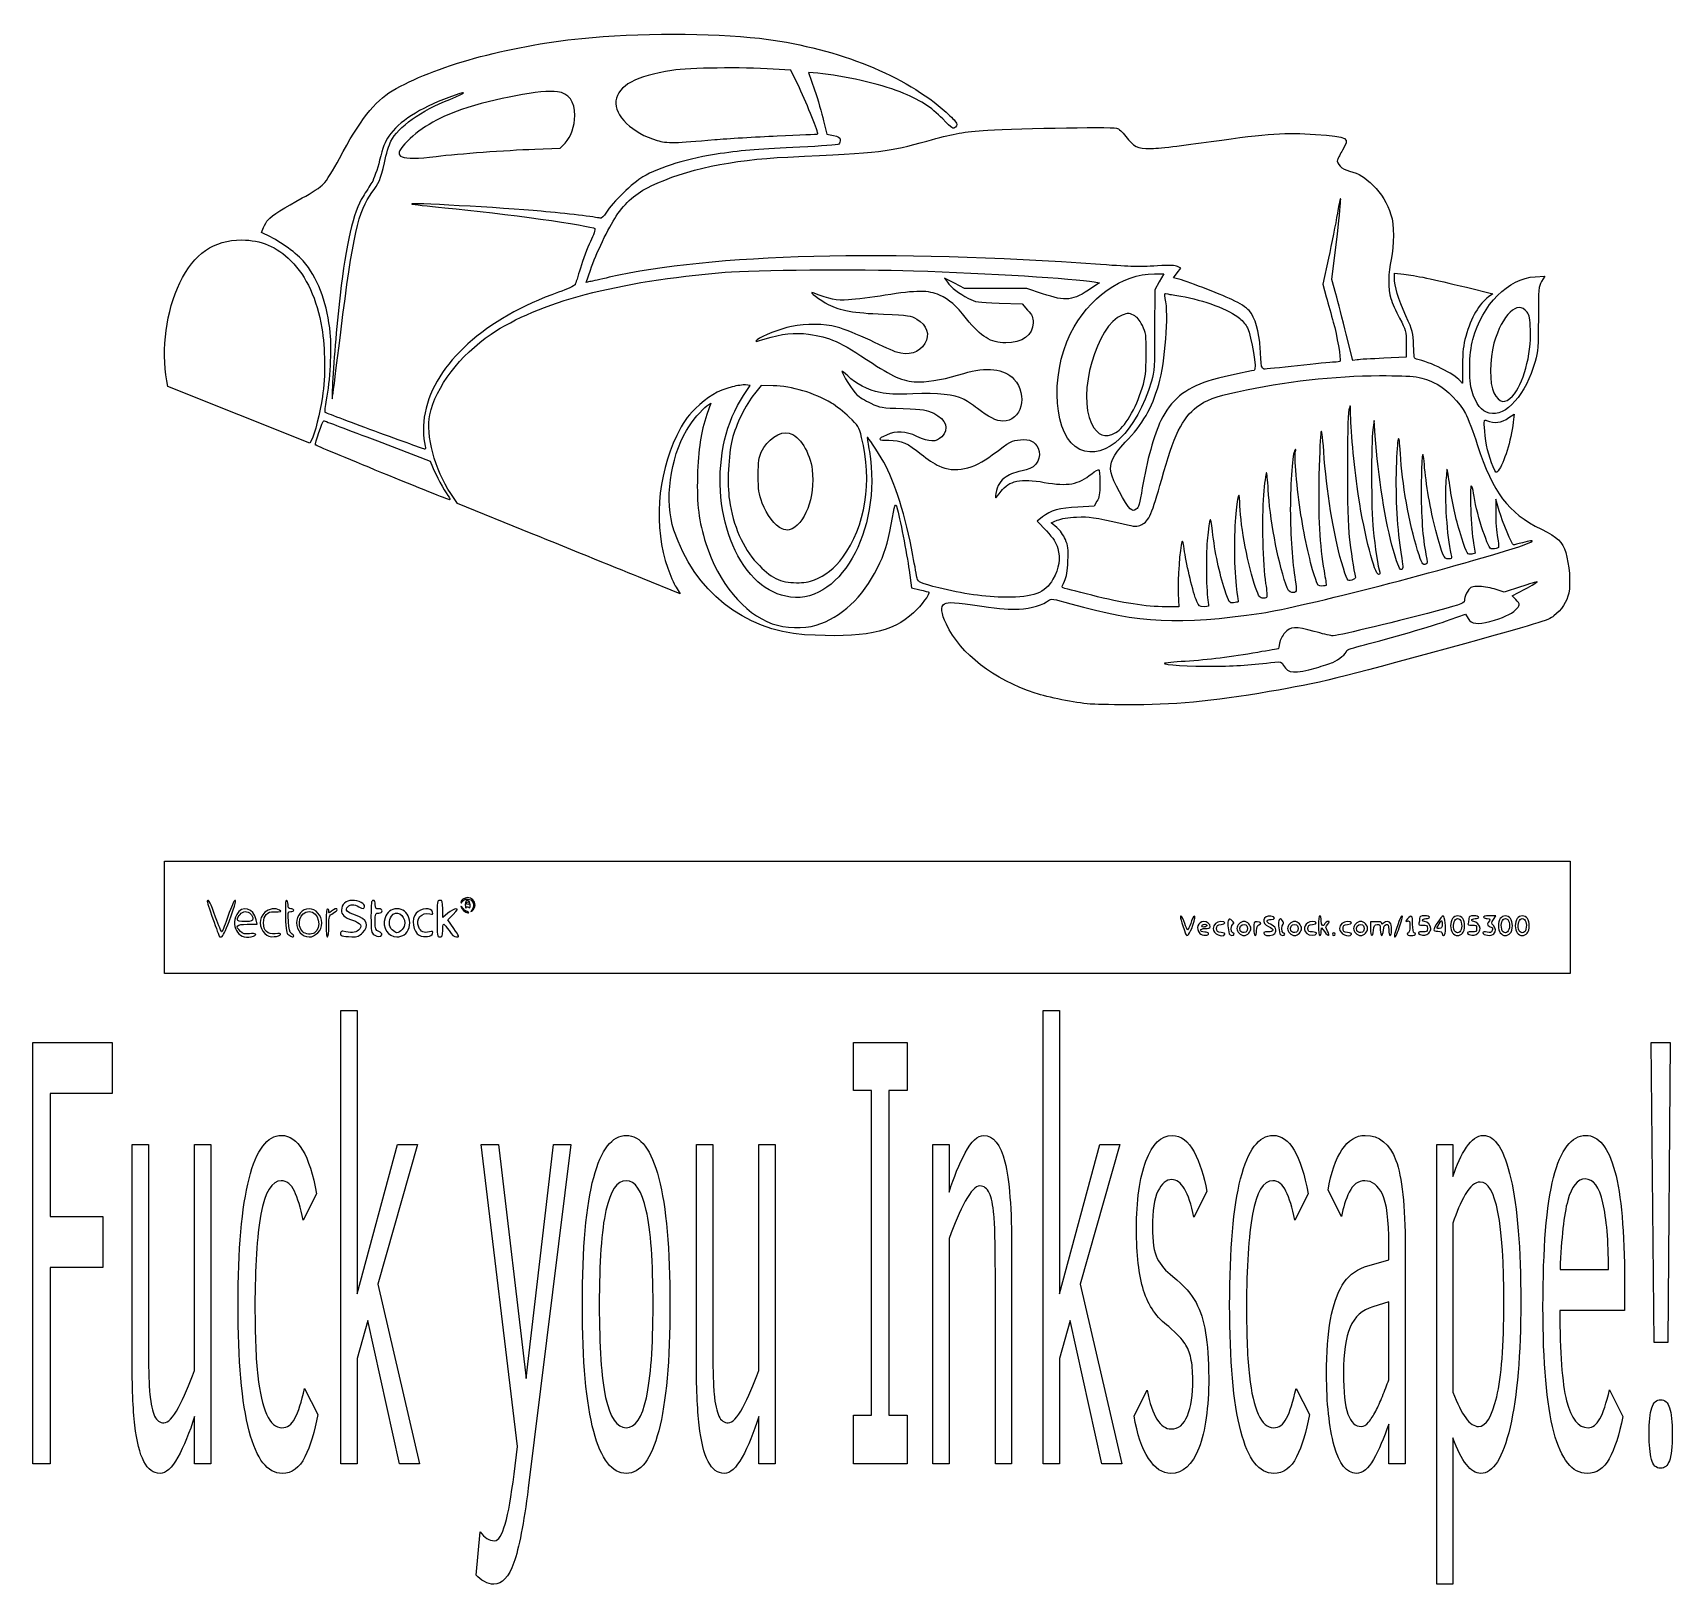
# Model space of a CAD drawing. Extents: x -1.8 to 10.4, y -1.5 to 10.
import ezdxf

# ---------------------------------------------------------------- set-up
doc = ezdxf.new("R2010")
doc.units = 0
doc.layers.add('Layer_1', color=7, linetype='CONTINUOUS')

msp = doc.modelspace()

# ---------------------------------------------------------------- linework, layer by layer
at = {"layer": 'Layer_1', "color": 7}
for points in [[(3.902504, 9.555192), (3.840004, 9.687021), (3.70832, 9.695343)], [(4.03955, 9.664428), (3.970008, 9.670891), (4.014039, 9.541918)], [(4.082081, 9.312811), (4.106092, 9.212675), (4.153865, 9.203436)], [(1.94122, 9.101874), (2.12872, 9.10868), (2.165601, 9.146979)], [(-0.017996, 8.450617), (-0.084062, 8.483141), (-0.06842, 8.520579)], [(7.876878, 8.029265), (7.848176, 8.135167), (7.88192, 8.414682)], [(7.823202, 8.293237), (7.781667, 8.100611), (7.806867, 8.006779)], [(2.349895, 8.119528), (2.32107, 8.113396), (2.353289, 8.205879)], [(5.704049, 8.030135), (5.587054, 8.069197), (5.356735, 8.069197), (5.126417, 8.069197), (5.052003, 8.107326), (4.97759, 8.145455), (4.998665, 8.115858)], [(6.532456, 8.178448), (6.602857, 8.17857), (6.568914, 8.118674), (6.53497, 8.058778), (6.534734, 7.761903)], [(6.703331, 8.141131), (6.673774, 8.148176), (6.700904, 8.183745), (6.728035, 8.219315), (6.705178, 8.231547)], [(8.311012, 8.14574), (8.311012, 8.181448), (8.381325, 8.17426)], [(9.354946, 8.156097), (9.426304, 8.160129), (9.402512, 8.119871)], [(6.08599, 8.117571), (6.126593, 8.110651), (6.069829, 8.072962)], [(8.845336, 8.077957), (9.041118, 8.030445), (9.009515, 8.007129)], [(5.382527, 7.960297), (5.553, 7.954614), (5.593464, 7.909003)], [(8.034972, 7.539816), (8.003722, 7.534944), (7.954652, 7.729154)], [(8.398941, 7.658202), (8.399555, 7.55878), (8.232888, 7.551734)], [(-0.251488, 7.132407), (-0.77753, 7.343121), (-0.78466, 7.383242)], [(3.489031, 7.276685), (3.53864, 7.350446), (3.504029, 7.353616)], [(3.707597, 7.348276), (3.619807, 7.350445), (3.568807, 7.287945)], [(3.216873, 7.199128), (3.245871, 7.219776), (3.216391, 7.134069)], [(0.287733, 6.945633), (0.274553, 6.921692), (-0.251488, 7.132407)], [(8.168907, 6.975445), (8.161086, 7.090028), (8.151681, 7.02232)], [(9.159699, 7.111351), (9.197981, 7.13733), (9.191107, 7.077222)], [(0.775943, 6.93832), (1.166944, 6.789163), (1.183731, 6.74721)], [(1.915751, 6.253576), (1.369448, 6.475791), (1.319785, 6.548535)], [(6.107344, 6.49107), (6.085967, 6.454612), (5.966719, 6.44856)], [(9.087718, 6.420115), (9.062121, 6.506696), (9.061963, 6.40253)], [(5.703604, 6.375394), (5.664564, 6.343214), (5.732241, 6.271472)], [(5.809136, 6.297533), (5.76857, 6.332256), (5.813218, 6.350863)], [(8.897436, 6.181786), (8.911038, 6.106877), (8.885442, 6.100453)], [(4.715198, 5.980655), (4.733394, 5.850446), (4.795641, 5.835304)], [(2.988381, 5.854035), (3.017942, 5.805539), (2.739998, 5.91845)], [(9.245473, 5.857251), (9.12476, 5.8168), (9.064239, 5.837623)], [(9.211209, 5.762785), (9.184324, 5.790846), (9.278846, 5.840683)], [(6.709197, 5.808098), (6.714338, 5.70982), (6.617365, 5.70982)], [(8.724452, 5.614026), (8.83736, 5.653797), (8.858176, 5.621913)], [(1.29776, 3.438231), (1.258929, 3.406223), (1.258929, 3.469481)], [(1.341165, 3.324767), (1.297071, 3.387627), (1.337405, 3.428933)], [(9.045767, 3.391233), (9.063407, 3.418155), (9.014719, 3.418155)], [(-0.189249, 3.355655), (-0.116592, 3.355655), (-0.122939, 3.389509)], [(7.76972, 3.300969), (7.770114, 3.329615), (7.793568, 3.300969)], [(8.175596, 3.374706), (8.133929, 3.373072), (8.133929, 3.322697)], [(-1.042765, 0.140437), (-1.042765, 1.722655), (-0.921906, 1.722655), (-0.921906, 0.325518)], [(-0.579707, 0.047897), (-0.579707, 1.722655), (-0.458849, 1.722655), (-0.458849, -0.645028), (-0.579707, -0.645028)], [(1.787578, -0.719512), (1.812171, -0.516374), (1.543049, 1.722655), (1.673745, 1.722655), (1.876816, -0.010787), (2.081292, 1.722655), (2.207772, 1.722655), (1.892978, -0.825594)], [(3.138806, 0.140437), (3.138806, 1.722655), (3.259665, 1.722655), (3.259665, 0.325518)], [(3.601863, 0.047897), (3.601863, 1.722655), (3.722722, 1.722655), (3.722722, -0.645028), (3.601863, -0.645028)], [(5.012116, 1.027472), (5.012116, -0.645028), (4.891257, -0.645028), (4.891257, 1.722655), (5.012116, 1.722655), (5.012116, 1.370549)], [(8.745385, -0.450919), (8.745385, -1.536577), (8.624527, -1.536577), (8.624527, 1.722655), (8.745385, 1.722655), (8.745385, 1.485661)], [(0.323922, 1.357006), (0.224846, 1.162897)], [(6.921965, 1.375063), (6.825699, 1.185468)], [(7.67171, 1.357006), (7.572634, 1.162897)], [(7.919049, 1.189982), (7.819973, 1.384092)], [(8.745385, 1.140328), (8.745385, -0.112354)], [(8.089095, 0.815305), (8.270383, 0.867219), (8.270383, 0.982331)], [(5.475174, 0.934931), (5.475174, -0.645028), (5.354315, -0.645028)], [(8.391241, 0.964274), (8.391241, -0.645028), (8.270383, -0.645028)], [(5.354315, -0.645028), (5.354315, 0.749851)], [(9.538696, 0.797249), (9.898462, 0.797249)], [(10.01651, 0.709223), (10.01651, 0.492543), (9.537291, 0.492543)], [(8.270383, 0.555741), (8.152335, 0.519628)], [(8.270383, -0.022073), (8.270383, 0.555741)], [(0.234684, -0.08527), (0.33376, -0.27938)], [(6.382317, -0.288409), (6.479285, -0.098813)], [(7.582472, -0.08527), (7.681548, -0.27938)], [(9.905489, -0.094299), (10.005267, -0.292923)], [(-0.579707, -0.645028), (-0.579707, -0.292923)], [(3.601863, -0.645028), (3.601863, -0.292923)], [(8.270383, -0.645028), (8.270383, -0.34935)], [(1.507214, -1.468864), (1.537428, -1.148358)]]:
    msp.add_lwpolyline(points, dxfattribs=at)
for points in [[(3.275185, 9.172496)], [(1.210354, 9.048048)], [(0.50386, 7.74628)], [(7.327498, 7.493676)], [(8.799265, 7.383483)], [(9.186636, 7.27172)], [(9.014571, 7.144503)], [(0.755972, 7.01113)], [(6.246141, 7.000218)], [(5.980991, 6.875894)], [(0.809226, 6.70293)], [(9.042925, 6.747626)], [(6.354169, 6.436107)], [(3.774057, 6.28705)], [(4.013768, 5.908493)], [(3.800595, 5.786827)], [(3.94122, 5.502146)], [(7.732886, 5.257353)], [(6.055783, 4.987942)], [(-0.803571, 3.407738), (-0.803571, 3.824405), (4.404762, 3.824405), (9.613096, 3.824405), (9.613096, 3.407738), (9.613096, 2.991071), (4.404762, 2.991071), (-0.803571, 2.991071)], [(1.436012, 3.511905)], [(1.439506, 3.4494)], [(1.450523, 3.48158)], [(1.498513, 3.496812)], [(-0.324494, 3.376489)], [(-0.261905, 3.389795)], [(0.22323, 3.299091)], [(0.332646, 3.292354)], [(0.415179, 3.340514)], [(0.66598, 3.292354)], [(0.883929, 3.313989)], [(1.184352, 3.286732)], [(1.258929, 3.308781)], [(6.817626, 3.34918)], [(6.883929, 3.345239)], [(6.933732, 3.287398)], [(7.055386, 3.282065)], [(7.123513, 3.28274)], [(7.169226, 3.308049)], [(7.232143, 3.288691)], [(7.290179, 3.309108)], [(7.42518, 3.287448)], [(7.498512, 3.282741)], [(7.544226, 3.30805)], [(7.607143, 3.288692)], [(7.734721, 3.288048)], [(7.769737, 3.300969)], [(7.873512, 3.282739)], [(7.992886, 3.282067)], [(8.033809, 3.308052)], [(8.096726, 3.288694)], [(8.156737, 3.311383)], [(8.346968, 3.329421)], [(8.467263, 3.282741)], [(8.565476, 3.288693)], [(8.633213, 3.342635)], [(8.687902, 3.29055)], [(8.75279, 3.319198)], [(8.815476, 3.288692)], [(8.93006, 3.288692)], [(9.048512, 3.284821)], [(9.106956, 3.319198)], [(9.169643, 3.288692)], [(9.231956, 3.319198)], [(9.294643, 3.288692)], [(-0.142965, 3.268228)], [(0.058059, 3.278906)], [(0.154762, 3.268569)], [(0.807814, 3.27834)], [(0.974564, 3.277563)], [(0.938053, -0.645028), (0.704065, 0.418058), (0.624664, 0.135924), (0.624664, -0.645028), (0.503805, -0.645028), (0.503805, 2.715772), (0.624664, 2.715772), (0.624664, 0.616682), (0.924, 1.722655), (1.072263, 1.722655), (0.778548, 0.686652), (1.087721, -0.645028)], [(6.142707, -0.645028), (5.908719, 0.418058), (5.829318, 0.135924), (5.829318, -0.645028), (5.708459, -0.645028), (5.708459, 2.715772), (5.829318, 2.715772), (5.829318, 0.616682), (6.128654, 1.722655), (6.276916, 1.722655), (5.983202, 0.686652), (6.292375, -0.645028)], [(-1.648464, 2.101845), (-1.648464, 1.189982), (-1.258484, 1.189982), (-1.258484, 0.810792), (-1.648464, 0.810792), (-1.648464, -0.645028), (-1.778457, -0.645028), (-1.778457, 2.478778), (-1.189622, 2.478778), (-1.189622, 2.101845)], [(4.700132, -0.645028), (4.302423, -0.645028), (4.302423, -0.283894), (4.436632, -0.283894), (4.436632, 2.124415), (4.302423, 2.124415), (4.302423, 2.478778), (4.700132, 2.478778), (4.700132, 2.124415), (4.565923, 2.124415), (4.565923, -0.283894), (4.700132, -0.283894)], [(10.336926, 0.255548), (10.235039, 0.255548), (10.214662, 2.478778), (10.354493, 2.478778)], [(2.817687, 0.533171)], [(2.942762, 0.533171)], [(9.122717, 0.546716)], [(9.247792, 0.555741)], [(6.935315, -0.006273)], [(10.369951, -0.423834)]]:
    msp.add_lwpolyline(points, close=True, dxfattribs=at)
for points in [[(2.290225, 9.92274), (2.696659, 9.964241), (3.254178, 9.964538), (3.605509, 9.92344)], [(0.885466, 9.534373), (1.190609, 9.715656), (1.734344, 9.865979), (2.290225, 9.92274)], [(3.605509, 9.92344), (4.14802, 9.859979), (4.645447, 9.668274), (4.961137, 9.400989)], [(2.958082, 9.685104), (2.690827, 9.64437), (2.558125, 9.572411), (2.543055, 9.460049)], [(3.70832, 9.695343), (3.471024, 9.710341), (3.089498, 9.705133), (2.958082, 9.685104)], [(4.649554, 9.525615), (4.495925, 9.586589), (4.232789, 9.646468), (4.03955, 9.664428)], [(0.49317, 9.032738), (0.643577, 9.31487), (0.754293, 9.456445), (0.885466, 9.534373)], [(1.304185, 9.485255), (1.084495, 9.403536), (0.934241, 9.306583), (0.860588, 9.199019)], [(1.310838, 9.471106), (1.452254, 9.526842), (1.446855, 9.538325), (1.304185, 9.485255)], [(2.108948, 9.527915), (1.99983, 9.544278), (1.636253, 9.476441), (1.399553, 9.395554)], [(2.238095, 9.351977), (2.238095, 9.45508), (2.193992, 9.515162), (2.108948, 9.527915)], [(4.038172, 9.214909), (4.045019, 9.221435), (3.961914, 9.429881), (3.902504, 9.555192)], [(4.014039, 9.541918), (4.038256, 9.470984), (4.068875, 9.367885), (4.082081, 9.312811)], [(4.964813, 9.32575), (4.879853, 9.413227), (4.791343, 9.46934), (4.649554, 9.525615)], [(0.874585, 9.159841), (0.929148, 9.266793), (1.097854, 9.387165), (1.310838, 9.471106)], [(1.399553, 9.395554), (1.223949, 9.335545), (1.073705, 9.245083), (0.978998, 9.142338)], [(2.543055, 9.460049), (2.528564, 9.352013), (2.664538, 9.220696), (2.84747, 9.166057)], [(4.961137, 9.400989), (5.000737, 9.367461), (5.042706, 9.327088), (5.054401, 9.31127)], [(2.165601, 9.146979), (2.209554, 9.192623), (2.238095, 9.273331), (2.238095, 9.351977)], [(4.84747, 9.161902), (5.039112, 9.215635), (5.091881, 9.225692), (5.264137, 9.241314)], [(5.0582, 9.265045), (5.041857, 9.248701), (5.035856, 9.252602), (4.964813, 9.32575)], [(5.054401, 9.31127), (5.0743, 9.284359), (5.074544, 9.281388), (5.0582, 9.265045)], [(5.264137, 9.241314), (5.409993, 9.254542), (6.211861, 9.268133), (6.252003, 9.258058)], [(6.252003, 9.258058), (6.267989, 9.254046), (6.296377, 9.228605), (6.320514, 9.19666)], [(0.860588, 9.199019), (0.830678, 9.155337), (0.814669, 9.113842), (0.7917, 9.020459)], [(0.826593, 9.001288), (0.84044, 9.063896), (0.862037, 9.135245), (0.874585, 9.159841)], [(0.978998, 9.142338), (0.88368, 9.03893), (0.941131, 9.015516), (1.210354, 9.048048)], [(2.84747, 9.166057), (2.917791, 9.145053), (2.989936, 9.14614), (3.275185, 9.172496)], [(3.275185, 9.172496), (3.367198, 9.180998), (3.575792, 9.193333), (3.738726, 9.199906)], [(3.906272, 9.116978), (3.618236, 9.104624), (3.488783, 9.094022), (3.316221, 9.068653)], [(3.738726, 9.199906), (3.901661, 9.20648), (4.036411, 9.213231), (4.038172, 9.214909)], [(3.81622, 9.043152), (4.52161, 9.077126), (4.561487, 9.081718), (4.84747, 9.161902)], [(4.194328, 9.13973), (4.186524, 9.133395), (4.064708, 9.123774), (3.906272, 9.116978)], [(4.153865, 9.203436), (4.190675, 9.196316), (4.202351, 9.189206), (4.204745, 9.172451)], [(4.204745, 9.172451), (4.206454, 9.160492), (4.201765, 9.145767), (4.194328, 9.13973)], [(6.320514, 9.19666), (6.378573, 9.11982), (6.407014, 9.105655), (6.503237, 9.105655)], [(6.503237, 9.105655), (6.547036, 9.105655), (6.750219, 9.129337), (6.954754, 9.158281)], [(6.954754, 9.158281), (7.384655, 9.219118), (7.505405, 9.227349), (7.727679, 9.210968)], [(7.727679, 9.210968), (7.97237, 9.192934), (7.984092, 9.186142), (7.927532, 9.095157)], [(0.376398, 8.843716), (0.396336, 8.864605), (0.448883, 8.949665), (0.49317, 9.032738)], [(0.7917, 9.020459), (0.774265, 8.949574), (0.750024, 8.880019), (0.733615, 8.853792)], [(0.734785, 8.779309), (0.786229, 8.846705), (0.799497, 8.878784), (0.826593, 9.001288)], [(1.210354, 9.048048), (1.386677, 9.069354), (1.71844, 9.093788), (1.94122, 9.101874)], [(3.316221, 9.068653), (3.079112, 9.033795), (2.867165, 8.97028), (2.741598, 8.896455)], [(2.803783, 8.828909), (3.062483, 8.953073), (3.391495, 9.022696), (3.81622, 9.043152)], [(7.889476, 9.023388), (7.879994, 8.993513), (7.921664, 8.954071), (7.979027, 8.938625)], [(7.927532, 9.095157), (7.910363, 9.067538), (7.893238, 9.035242), (7.889476, 9.023388)], [(2.741598, 8.896455), (2.670149, 8.854447), (2.516035, 8.704576), (2.472144, 8.634418)], [(7.979027, 8.938625), (8.049429, 8.919668), (8.092713, 8.893407), (8.152831, 8.833178)], [(0.218809, 8.740352), (0.285545, 8.776313), (0.35646, 8.822827), (0.376398, 8.843716)], [(0.669377, 8.751488), (0.596078, 8.635083), (0.541816, 8.402181), (0.499093, 8.020602)], [(0.50386, 7.74628), (0.59335, 8.466528), (0.633652, 8.646818), (0.734785, 8.779309)], [(0.733615, 8.853792), (0.718125, 8.829035), (0.689218, 8.782999), (0.669377, 8.751488)], [(2.544701, 8.604623), (2.614656, 8.70985), (2.687986, 8.773332), (2.803783, 8.828909)], [(7.88192, 8.414682), (7.920843, 8.737087), (7.923912, 8.829601), (7.888947, 8.626488)], [(8.152831, 8.833178), (8.21481, 8.771083), (8.257575, 8.701274), (8.28583, 8.616071)], [(-0.034945, 8.577894), (-0.006817, 8.609249), (0.087147, 8.669406), (0.218809, 8.740352)], [(1.988095, 8.641566), (1.697277, 8.668226), (0.981888, 8.707462), (1.029762, 8.694126)], [(1.029762, 8.694126), (1.038356, 8.691733), (1.148512, 8.679913), (1.274553, 8.667861)], [(1.274553, 8.667861), (1.706609, 8.626548), (2.364191, 8.535019), (2.386737, 8.513055)], [(2.425618, 8.589732), (2.398878, 8.597722), (2.168037, 8.62507), (1.988095, 8.641566)], [(2.472144, 8.634418), (2.452308, 8.60271), (2.435668, 8.586729), (2.425618, 8.589732)], [(7.888947, 8.626488), (7.875632, 8.549144), (7.846047, 8.399181), (7.823202, 8.293237)], [(-0.06842, 8.520579), (-0.059816, 8.54117), (-0.044752, 8.566962), (-0.034945, 8.577894)], [(2.353289, 8.205879), (2.395835, 8.328007), (2.486843, 8.517592), (2.544701, 8.604623)], [(2.386737, 8.513055), (2.391147, 8.50876), (2.376351, 8.465728), (2.353857, 8.417429)], [(8.28583, 8.616071), (8.309948, 8.543348), (8.310229, 8.390695), (8.286441, 8.284661)], [(-0.689054, 8.110863), (-0.583648, 8.328368), (-0.439443, 8.428119), (-0.229941, 8.428448)], [(-0.229941, 8.428448), (-0.08678, 8.428672), (0.029155, 8.379393), (0.134677, 8.273463)], [(0.24574, 8.249364), (0.197589, 8.312358), (0.078945, 8.402893), (-0.017996, 8.450617)], [(2.353857, 8.417429), (2.331363, 8.36913), (2.29808, 8.280394), (2.279894, 8.220238)], [(0.134677, 8.273463), (0.250471, 8.157221), (0.32649, 7.991646), (0.363525, 7.775018)], [(6.133929, 8.246525), (4.572928, 8.358718), (3.241922, 8.324163), (2.493303, 8.15201)], [(8.286441, 8.284661), (8.265068, 8.189394), (8.264483, 8.063307), (8.285094, 7.993907)], [(0.42568, 7.739626), (0.406501, 7.94201), (0.342851, 8.122321), (0.24574, 8.249364)], [(1.61702, 7.729793), (1.971659, 7.969087), (2.54774, 8.12167), (3.352679, 8.189507)], [(2.279894, 8.220238), (2.261708, 8.160081), (2.243576, 8.104458), (2.239601, 8.09663)], [(2.493303, 8.15201), (2.430283, 8.137517), (2.365749, 8.122901), (2.349895, 8.119528)], [(3.352679, 8.189507), (3.565642, 8.207454), (4.345439, 8.21362), (4.748512, 8.200543)], [(4.748512, 8.200543), (5.308089, 8.182388), (5.933235, 8.143607), (6.08599, 8.117571)], [(5.912222, 7.735863), (6.042835, 7.998198), (6.29485, 8.178031), (6.532456, 8.178448)], [(6.556563, 8.236968), (6.394454, 8.228189), (6.38656, 8.228368), (6.133929, 8.246525)], [(6.705178, 8.231547), (6.689136, 8.240132), (6.644829, 8.241749), (6.556563, 8.236968)], [(7.107887, 7.9865), (7.0139, 8.030399), (6.758761, 8.127919), (6.703331, 8.141131)], [(8.397055, 7.866071), (8.33994, 7.993164), (8.311012, 8.08719), (8.311012, 8.14574)], [(8.381325, 8.17426), (8.46707, 8.165495), (8.588293, 8.140335), (8.845336, 8.077957)], [(8.892831, 7.691975), (8.961891, 7.950217), (9.155669, 8.144837), (9.354946, 8.156097)], [(-0.78466, 7.383242), (-0.826646, 7.619506), (-0.789251, 7.904108), (-0.689054, 8.110863)], [(0.499093, 8.020602), (0.471728, 7.776188), (0.448524, 7.499219), (0.442077, 7.34003)], [(2.118309, 8.041743), (1.571965, 7.847017), (1.202236, 7.513229), (1.128209, 7.14789)], [(2.239601, 8.09663), (2.235625, 8.088802), (2.181044, 8.064103), (2.118309, 8.041743)], [(4.00372, 8.037634), (3.962025, 8.054263), (4.056857, 7.980523), (4.116135, 7.950222)], [(4.2669, 7.984326), (4.170141, 7.978102), (4.135291, 7.98516), (4.00372, 8.037634)], [(4.537733, 8.018584), (4.441856, 8.003157), (4.319981, 7.987741), (4.2669, 7.984326)], [(4.939813, 8.019453), (4.859851, 8.056526), (4.772351, 8.056337), (4.537733, 8.018584)], [(5.141215, 7.844784), (5.059028, 7.946777), (5.015908, 7.984174), (4.939813, 8.019453)], [(4.998665, 8.115858), (5.026824, 8.076311), (5.084952, 8.031497), (5.154762, 7.995512)], [(6.069829, 8.072962), (5.923524, 7.975821), (5.88147, 7.970897), (5.704049, 8.030135)], [(6.613805, 7.994293), (6.604739, 8.033352), (6.605028, 8.033887), (6.632282, 8.028489)], [(6.632282, 8.028489), (6.647511, 8.025473), (6.690439, 8.017948), (6.727679, 8.011768)], [(7.954652, 7.729154), (7.927663, 7.835969), (7.892665, 7.971019), (7.876878, 8.029265)], [(9.402512, 8.119871), (9.379693, 8.081259), (9.378694, 8.07003), (9.378069, 7.845238)], [(4.116135, 7.950222), (4.204515, 7.905046), (4.302533, 7.887848), (4.525531, 7.878392)], [(5.154762, 7.995512), (5.208931, 7.967589), (5.221344, 7.96567), (5.382527, 7.960297)], [(5.593464, 7.909003), (5.628504, 7.869507), (5.633929, 7.856698), (5.633929, 7.813449)], [(6.564788, 7.356929), (6.613379, 7.524605), (6.640617, 7.878782), (6.613805, 7.994293)], [(6.727679, 8.011768), (6.898588, 7.983403), (7.087367, 7.912154), (7.166425, 7.846177)], [(7.235018, 7.904568), (7.213432, 7.929234), (7.168511, 7.958184), (7.107887, 7.9865)], [(7.316907, 7.622706), (7.309759, 7.751841), (7.28048, 7.852621), (7.235018, 7.904568)], [(7.806867, 8.006779), (7.820727, 7.955171), (7.843879, 7.870759), (7.858315, 7.819196)], [(8.285094, 7.993907), (8.293756, 7.964741), (8.322776, 7.899646), (8.349585, 7.849251)], [(9.009515, 8.007129), (8.93728, 7.953836), (8.881063, 7.85637), (8.840326, 7.713801)], [(9.294357, 7.893984), (9.225516, 7.986491), (9.110106, 7.877632), (9.04903, 7.662581)], [(0.363525, 7.775018), (0.38848, 7.629046), (0.390416, 7.415141), (0.368122, 7.267222)], [(3.844427, 7.787071), (3.756031, 7.768904), (3.626001, 7.71862), (3.589562, 7.688512)], [(4.181742, 7.782614), (4.081323, 7.808156), (3.955135, 7.809824), (3.844427, 7.787071)], [(4.425595, 7.684814), (4.336793, 7.727077), (4.227059, 7.771087), (4.181742, 7.782614)], [(4.525531, 7.878392), (4.714288, 7.870388), (4.726828, 7.868551), (4.771571, 7.842329)], [(4.771571, 7.842329), (4.847562, 7.797796), (4.871576, 7.725319), (4.831902, 7.660248)], [(5.430804, 7.665619), (5.319113, 7.666355), (5.251076, 7.708447), (5.141215, 7.844784)], [(5.633929, 7.813449), (5.633929, 7.722794), (5.554253, 7.664807), (5.430804, 7.665619)], [(6.294416, 7.871462), (6.103843, 7.798681), (5.958594, 7.284559), (6.067208, 7.067244)], [(6.377397, 7.87121), (6.342439, 7.887798), (6.337231, 7.887814), (6.294416, 7.871462)], [(6.443583, 7.794687), (6.42208, 7.838475), (6.405162, 7.858034), (6.377397, 7.87121)], [(6.47167, 7.579613), (6.472442, 7.730094), (6.471394, 7.738035), (6.443583, 7.794687)], [(7.166425, 7.846177), (7.187162, 7.82887), (7.212052, 7.798013), (7.221737, 7.777605)], [(7.221737, 7.777605), (7.253452, 7.71077), (7.294138, 7.459821), (7.273258, 7.459821)], [(7.858315, 7.819196), (7.885902, 7.720664), (7.916581, 7.54345), (7.908358, 7.530134)], [(8.349585, 7.849251), (8.397586, 7.759019), (8.398337, 7.756113), (8.398941, 7.658202)], [(8.453436, 7.647321), (8.451011, 7.741619), (8.448354, 7.751921), (8.397055, 7.866071)], [(9.319751, 7.762753), (9.316854, 7.846375), (9.312307, 7.869863), (9.294357, 7.893984)], [(9.378069, 7.845238), (9.377491, 7.636834), (9.374869, 7.601629), (9.354414, 7.52753)], [(0.398971, 7.242496), (0.425241, 7.384144), (0.437588, 7.613967), (0.42568, 7.739626)], [(0.442077, 7.34003), (0.436185, 7.194546), (0.431392, 7.163031), (0.50386, 7.74628)], [(1.163361, 7.132967), (1.207146, 7.337132), (1.388314, 7.575472), (1.61702, 7.729793)], [(3.589562, 7.688512), (3.569223, 7.671707), (3.576771, 7.672544), (3.648243, 7.695017)], [(3.648243, 7.695017), (3.771314, 7.733715), (3.86755, 7.7443), (3.969657, 7.730369)], [(3.969657, 7.730369), (4.130493, 7.708424), (4.194367, 7.679316), (4.444109, 7.51415)], [(4.622462, 7.596396), (4.602987, 7.602763), (4.514398, 7.64255), (4.425595, 7.684814)], [(4.831902, 7.660248), (4.790866, 7.592944), (4.709195, 7.568045), (4.622462, 7.596396)], [(5.98098, 6.875895), (5.788638, 6.963222), (5.75251, 7.41508), (5.912222, 7.735863)], [(6.534734, 7.761903), (6.534498, 7.483687), (6.532982, 7.459791), (6.510541, 7.381695)], [(8.840326, 7.713801), (8.821626, 7.648356), (8.816805, 7.604748), (8.816564, 7.498884)], [(8.886648, 7.305278), (8.860995, 7.386652), (8.864163, 7.58477), (8.892831, 7.691975)], [(9.04903, 7.662581), (9.015311, 7.543857), (9.014907, 7.359493), (9.048227, 7.296317)], [(9.186636, 7.27172), (9.265775, 7.354913), (9.326167, 7.577685), (9.319751, 7.762753)], [(6.442428, 7.330001), (6.467745, 7.413106), (6.470958, 7.440529), (6.47167, 7.579613)], [(7.327497, 7.493676), (7.324887, 7.506566), (7.320122, 7.56463), (7.316907, 7.622706)], [(8.232888, 7.551734), (8.141222, 7.54786), (8.052159, 7.542496), (8.034972, 7.539816)], [(8.474643, 7.544807), (8.458487, 7.547885), (8.45564, 7.561646), (8.453436, 7.647321)], [(8.799267, 7.383483), (8.75689, 7.435096), (8.57437, 7.5258), (8.474643, 7.544807)], [(4.260206, 7.420549), (4.236587, 7.443934), (4.217262, 7.459095), (4.217262, 7.454239)], [(4.217262, 7.454239), (4.217262, 7.436553), (4.299535, 7.308031), (4.328316, 7.280757)], [(4.500961, 7.296797), (4.409356, 7.316329), (4.318083, 7.363245), (4.260206, 7.420549)], [(4.444109, 7.51415), (4.612935, 7.402498), (4.679401, 7.376369), (4.793711, 7.376714)], [(4.793711, 7.376714), (4.871105, 7.37695), (4.998526, 7.401213), (5.120518, 7.438947)], [(5.120518, 7.438947), (5.286645, 7.490334), (5.421666, 7.475245), (5.491959, 7.397439)], [(7.273258, 7.459821), (7.246875, 7.459821), (6.995059, 7.403017), (6.929166, 7.382201)], [(7.149533, 7.303935), (7.495602, 7.37971), (7.868737, 7.421834), (8.201616, 7.422706)], [(7.34569, 7.470238), (7.338294, 7.470238), (7.330108, 7.480785), (7.327498, 7.493676)], [(7.592887, 7.496199), (7.464324, 7.48192), (7.353086, 7.470238), (7.34569, 7.470238)], [(7.865086, 7.522241), (7.84394, 7.522201), (7.72145, 7.510478), (7.592887, 7.496199)], [(7.908358, 7.530134), (7.905705, 7.525837), (7.886232, 7.522285), (7.865086, 7.522241)], [(8.201616, 7.422706), (8.472546, 7.423419), (8.511648, 7.417537), (8.627961, 7.358596)], [(8.816564, 7.498884), (8.816406, 7.425837), (8.815654, 7.366071), (8.81491, 7.366071)], [(9.354414, 7.52753), (9.286847, 7.28277), (9.136654, 7.113492), (9.014571, 7.144503)], [(3.404069, 7.339851), (3.294868, 7.311554), (3.219443, 7.266756), (3.131948, 7.178224)], [(3.504029, 7.353616), (3.484993, 7.35536), (3.440011, 7.349165), (3.404069, 7.339851)], [(4.140825, 7.218724), (4.01436, 7.294421), (3.845683, 7.344862), (3.707597, 7.348276)], [(4.743304, 7.287341), (4.612302, 7.282091), (4.560443, 7.284113), (4.500961, 7.296797)], [(5.114124, 7.250964), (5.052141, 7.282585), (4.928142, 7.294749), (4.743304, 7.287341)], [(5.491959, 7.397439), (5.60008, 7.277763), (5.548241, 7.083973), (5.408396, 7.085051)], [(6.510541, 7.381695), (6.403704, 7.009905), (6.172412, 6.788985), (5.980991, 6.875894)], [(6.246141, 7.000219), (6.309703, 7.034236), (6.397013, 7.180926), (6.442428, 7.330001)], [(6.316527, 6.928456), (6.449518, 7.067581), (6.512378, 7.176072), (6.564788, 7.356929)], [(6.929166, 7.382201), (6.76153, 7.329244), (6.654643, 7.239506), (6.581163, 7.09003)], [(6.848319, 7.191665), (6.914111, 7.241943), (6.982034, 7.267259), (7.149533, 7.303935)], [(8.627961, 7.358596), (8.697332, 7.323444), (8.798466, 7.21958), (8.838756, 7.142112)], [(8.81491, 7.366071), (8.81417, 7.366071), (8.807128, 7.373907), (8.799265, 7.383483)], [(9.014571, 7.144503), (8.957737, 7.15894), (8.916407, 7.210883), (8.886648, 7.305278)], [(9.048227, 7.296317), (9.08917, 7.218689), (9.129389, 7.211541), (9.186636, 7.27172)], [(0.368122, 7.267222), (0.350926, 7.153125), (0.308477, 6.983316), (0.287733, 6.945633)], [(0.388227, 7.149967), (0.385251, 7.152944), (0.390085, 7.194582), (0.398971, 7.242496)], [(3.131948, 7.178224), (3.064431, 7.109909), (3.042746, 7.078601), (2.993967, 6.979017)], [(3.066661, 7.017116), (3.110101, 7.089256), (3.177838, 7.171333), (3.216873, 7.199128)], [(3.56972, 5.919058), (3.265901, 6.229553), (3.226835, 6.886846), (3.489031, 7.276685)], [(3.568807, 7.287945), (3.503067, 7.207383), (3.432231, 7.061674), (3.404224, 6.949403)], [(4.270961, 7.116071), (4.231495, 7.153311), (4.172933, 7.199504), (4.140825, 7.218724)], [(4.328316, 7.280757), (4.34458, 7.265344), (4.3907, 7.237338), (4.430804, 7.218521)], [(4.430804, 7.218521), (4.501298, 7.185444), (4.509261, 7.18412), (4.670476, 7.178684)], [(4.670476, 7.178684), (4.826301, 7.17343), (4.841164, 7.171137), (4.897211, 7.143716)], [(5.222124, 7.178071), (5.183935, 7.207341), (5.135335, 7.240143), (5.114124, 7.250964)], [(5.408396, 7.085051), (5.36537, 7.085366), (5.30133, 7.117363), (5.222124, 7.178071)], [(6.586726, 6.654445), (6.675608, 6.97723), (6.73955, 7.108545), (6.848319, 7.191665)], [(7.974779, 7.168154), (7.95807, 7.097044), (7.958831, 6.366767), (7.975759, 6.225445)], [(7.986987, 7.131695), (7.98581, 7.213885), (7.985641, 7.214385), (7.974779, 7.168154)], [(0.317492, 6.908152), (0.310106, 6.915605), (0.368381, 7.090398), (0.377703, 7.088753)], [(0.377703, 7.088753), (0.381685, 7.088052), (0.560892, 7.020356), (0.775943, 6.93832)], [(0.755971, 7.011131), (0.556688, 7.084514), (0.391203, 7.146991), (0.388227, 7.149967)], [(1.128209, 7.14789), (1.11127, 7.06429), (1.111974, 6.966242), (1.129993, 6.899925)], [(1.319785, 6.548535), (1.201958, 6.721128), (1.131496, 6.984387), (1.163361, 7.132967)], [(3.216391, 7.134069), (3.171733, 7.004232), (3.152936, 6.880188), (3.147088, 6.676713)], [(4.363614, 6.96503), (4.343499, 7.045247), (4.340035, 7.050894), (4.270961, 7.116071)], [(4.897211, 7.143716), (4.99056, 7.098045), (5.0152, 7.026991), (4.957646, 6.969437)], [(6.067208, 7.067244), (6.112451, 6.976722), (6.16527, 6.956937), (6.246141, 7.000218)], [(6.581163, 7.09003), (6.531321, 6.988637), (6.47529, 6.785745), (6.443363, 6.591044)], [(7.78787, 6.860862), (7.771202, 7.10313), (7.761622, 7.055036), (7.752301, 6.682287)], [(8.04545, 6.528474), (8.016852, 6.711473), (7.988871, 7.000184), (7.986987, 7.131695)], [(8.838756, 7.142112), (8.856633, 7.107737), (8.895744, 7.004612), (8.925667, 6.912945)], [(8.98101, 7.011056), (8.974655, 7.094565), (8.975286, 7.098361), (8.994237, 7.090604)], [(8.994237, 7.090604), (9.054038, 7.066125), (9.101898, 7.072126), (9.159699, 7.111351)], [(9.191107, 7.077222), (9.175311, 6.939094), (9.124591, 6.774919), (9.079627, 6.716376)], [(1.127331, 6.877096), (1.122366, 6.877451), (0.955254, 6.937746), (0.755972, 7.01113)], [(2.993967, 6.979017), (2.847292, 6.679569), (2.820952, 6.295869), (2.926416, 5.994978)], [(2.972132, 6.27753), (2.901653, 6.489846), (2.942744, 6.81133), (3.066661, 7.017116)], [(3.404224, 6.949403), (3.376006, 6.836283), (3.366022, 6.619649), (3.383514, 6.50002)], [(3.619496, 6.855655), (3.663029, 6.948306), (3.75879, 7.014239), (3.825502, 6.997495)], [(3.825502, 6.997495), (3.901955, 6.978307), (3.9819, 6.851588), (3.997133, 6.725446)], [(4.224474, 6.077629), (4.391152, 6.30191), (4.444529, 6.642336), (4.363614, 6.96503)], [(4.527558, 6.781987), (4.482706, 6.861211), (4.404721, 6.977557), (4.404944, 6.964918)], [(4.404944, 6.964918), (4.405062, 6.95925), (4.412057, 6.912425), (4.420529, 6.860862)], [(4.547478, 6.982652), (4.477906, 6.951877), (4.481591, 6.943335), (4.564352, 6.94355)], [(4.773363, 6.972323), (4.689421, 7.011605), (4.620096, 7.014774), (4.547478, 6.982652)], [(4.564352, 6.94355), (4.657222, 6.943787), (4.705724, 6.923025), (4.805804, 6.840171)], [(4.957646, 6.969437), (4.916305, 6.928096), (4.866202, 6.928881), (4.773363, 6.972323)], [(5.331845, 6.834892), (5.466237, 6.937574), (5.475822, 6.942732), (5.541046, 6.94745)], [(5.541046, 6.94745), (5.611975, 6.95258), (5.644409, 6.937139), (5.671092, 6.88554)], [(6.211659, 6.701743), (6.198733, 6.778248), (6.222914, 6.830524), (6.316527, 6.928456)], [(8.151681, 7.02232), (8.137652, 6.921309), (8.139031, 6.431815), (8.153764, 6.282737)], [(8.30453, 6.126487), (8.245539, 6.329223), (8.188757, 6.684662), (8.168907, 6.975445)], [(8.35588, 6.843633), (8.346556, 7.028687), (8.331854, 6.979347), (8.324497, 6.738306)], [(9.042925, 6.747626), (9.009187, 6.826383), (8.988301, 6.915247), (8.98101, 7.011056)], [(0.809226, 6.70293), (0.541837, 6.81271), (0.320557, 6.90506), (0.317492, 6.908152)], [(1.129993, 6.899925), (1.133497, 6.887034), (1.1323, 6.876761), (1.127331, 6.877096)], [(3.59747, 6.68378), (3.59747, 6.789311), (3.600899, 6.816081), (3.619496, 6.855655)], [(4.420529, 6.860862), (4.517913, 6.268158), (4.190031, 5.700103), (3.800595, 5.786827)], [(4.805804, 6.840171), (4.845908, 6.806969), (4.904502, 6.767819), (4.936012, 6.75317)], [(4.936012, 6.75317), (5.052455, 6.699037), (5.191649, 6.727774), (5.331845, 6.834892)], [(5.671092, 6.88554), (5.703594, 6.822688), (5.659496, 6.741424), (5.583647, 6.724398)], [(7.573882, 6.871278), (7.557376, 6.855659), (7.540157, 6.630338), (7.540157, 6.429949)], [(7.618971, 6.390915), (7.589651, 6.581606), (7.567783, 6.833345), (7.578024, 6.862289)], [(7.578024, 6.862289), (7.582773, 6.875711), (7.581497, 6.878483), (7.573882, 6.871278)], [(7.919156, 6.043154), (7.859839, 6.24738), (7.807761, 6.571739), (7.78787, 6.860862)], [(8.4832, 6.126487), (8.420788, 6.325787), (8.366593, 6.631051), (8.35588, 6.843633)], [(8.533189, 6.765132), (8.521678, 6.909603), (8.511598, 6.834936), (8.510144, 6.594442)], [(8.925667, 6.912945), (9.045604, 6.545537), (9.147129, 6.411392), (9.401598, 6.284098)], [(1.308938, 6.502409), (1.301485, 6.502917), (1.076614, 6.59315), (0.809226, 6.70293)], [(1.183731, 6.74721), (1.208202, 6.686049), (1.267986, 6.574409), (1.297185, 6.535342)], [(3.627007, 6.478505), (3.60067, 6.550084), (3.59747, 6.57232), (3.59747, 6.68378)], [(3.997133, 6.725446), (4.021643, 6.522493), (3.940236, 6.309272), (3.826637, 6.278881)], [(4.743096, 6.090029), (4.690036, 6.378936), (4.60966, 6.636972), (4.527558, 6.781987)], [(5.583647, 6.724398), (5.495215, 6.704548), (5.468685, 6.695389), (5.433698, 6.67263)], [(5.717262, 6.631696), (5.892301, 6.600863), (5.970357, 6.615085), (6.068797, 6.695749)], [(6.068797, 6.695749), (6.093789, 6.716228), (6.117496, 6.729714), (6.121479, 6.725718)], [(6.121479, 6.725718), (6.125462, 6.721721), (6.12872, 6.675494), (6.12872, 6.62299)], [(6.354169, 6.436107), (6.321972, 6.462783), (6.21988, 6.653081), (6.211659, 6.701743)], [(7.362149, 6.702496), (7.357665, 6.697931), (7.348336, 6.623883), (7.341417, 6.537945)], [(7.376513, 6.577496), (7.373096, 6.650812), (7.366633, 6.707062), (7.362149, 6.702496)], [(7.752301, 6.682287), (7.744921, 6.387188), (7.757119, 6.157557), (7.789848, 5.975445)], [(8.324497, 6.738306), (8.317818, 6.519489), (8.332142, 6.271491), (8.361473, 6.098107)], [(8.618765, 6.274109), (8.578091, 6.429322), (8.544661, 6.621137), (8.533189, 6.765132)], [(8.701807, 6.72851), (8.700244, 6.730195), (8.695817, 6.68332), (8.691972, 6.624343)], [(8.722087, 6.605654), (8.712498, 6.671539), (8.703372, 6.726824), (8.701807, 6.72851)], [(9.079627, 6.716376), (9.065642, 6.698167), (9.063235, 6.700216), (9.042925, 6.747626)], [(3.147088, 6.676713), (3.141025, 6.465723), (3.156041, 6.34506), (3.209082, 6.178571)], [(5.358469, 6.548362), (5.350553, 6.503861), (5.352905, 6.504902), (5.397241, 6.565525)], [(5.433698, 6.67263), (5.390288, 6.644392), (5.369417, 6.609917), (5.358469, 6.548362)], [(5.397241, 6.565525), (5.454916, 6.644387), (5.542456, 6.662487), (5.717262, 6.631696)], [(6.12872, 6.62299), (6.12872, 6.545508), (6.124694, 6.520662), (6.107344, 6.49107)], [(6.443363, 6.591044), (6.42382, 6.47186), (6.415801, 6.443692), (6.398061, 6.431913)], [(6.438596, 6.318658), (6.491922, 6.343963), (6.516696, 6.40012), (6.586726, 6.654445)], [(7.165044, 6.485862), (7.16417, 6.590622), (7.147329, 6.529585), (7.133424, 6.371278)], [(7.506875, 5.876487), (7.445276, 6.057136), (7.385877, 6.376548), (7.376513, 6.577496)], [(8.510144, 6.594442), (8.508884, 6.385591), (8.520969, 6.213763), (8.54513, 6.097087)], [(8.691972, 6.624343), (8.682375, 6.47713), (8.705468, 6.180331), (8.734153, 6.082216)], [(8.81052, 6.21917), (8.76888, 6.347839), (8.743408, 6.45916), (8.722087, 6.605654)], [(8.88089, 6.605654), (8.866711, 6.605654), (8.879374, 6.281254), (8.897436, 6.181786)], [(8.897909, 6.550787), (8.894362, 6.580963), (8.886704, 6.605654), (8.88089, 6.605654)], [(1.297185, 6.535342), (1.312891, 6.514329), (1.317349, 6.501837), (1.308938, 6.502409)], [(3.383514, 6.50002), (3.411237, 6.310423), (3.48366, 6.144565), (3.586936, 6.034156)], [(3.774057, 6.28705), (3.721179, 6.309941), (3.659466, 6.390289), (3.627007, 6.478505)], [(4.581891, 6.319196), (4.609834, 6.474872), (4.613065, 6.48427), (4.624864, 6.444196)], [(4.624864, 6.444196), (4.644923, 6.376074), (4.698002, 6.103699), (4.715198, 5.980655)], [(5.966719, 6.44856), (5.830772, 6.441661), (5.760184, 6.422031), (5.703604, 6.375394)], [(7.273394, 5.881695), (7.217561, 6.056216), (7.166238, 6.342396), (7.165044, 6.485862)], [(7.341417, 6.537945), (7.326765, 6.355956), (7.334809, 6.024035), (7.357322, 5.881695)], [(8.193957, 5.949404), (8.164508, 5.949404), (8.091386, 6.234527), (8.04545, 6.528474)], [(9.027165, 6.139681), (8.999593, 6.150302), (8.912375, 6.427704), (8.897909, 6.550787)], [(4.480874, 5.997434), (4.532701, 6.100427), (4.555871, 6.17423), (4.581891, 6.319196)], [(5.813218, 6.350863), (5.841334, 6.36258), (5.894507, 6.371102), (5.956824, 6.373877)], [(5.956824, 6.373877), (6.056606, 6.378321), (6.077291, 6.375287), (6.300817, 6.323385)], [(6.300817, 6.323385), (6.396787, 6.301102), (6.401274, 6.300948), (6.438596, 6.318658)], [(6.398061, 6.431913), (6.379336, 6.41948), (6.37357, 6.420031), (6.354169, 6.436107)], [(6.963222, 6.268834), (6.948361, 6.400419), (6.942128, 6.389106), (6.924472, 6.198506)], [(7.133424, 6.371278), (7.119683, 6.214837), (7.125376, 5.93042), (7.144553, 5.815292)], [(7.540157, 6.429949), (7.540157, 6.239285), (7.554562, 6.03359), (7.57672, 5.90783)], [(7.725788, 5.918154), (7.690518, 6.019095), (7.645518, 6.218259), (7.618971, 6.390915)], [(9.061963, 6.40253), (9.061885, 6.345238), (9.067808, 6.264252), (9.075124, 6.222561)], [(9.193771, 6.168155), (9.18345, 6.168155), (9.112074, 6.337729), (9.087718, 6.420115)], [(2.739998, 5.91845), (2.587129, 5.980552), (2.216217, 6.131358), (1.915751, 6.253576)], [(3.94122, 5.502146), (3.492968, 5.530537), (3.121411, 5.827826), (2.972132, 6.27753)], [(3.826637, 6.278881), (3.815179, 6.275815), (3.791518, 6.279492), (3.774057, 6.28705)], [(5.732241, 6.271472), (5.785753, 6.214747), (5.803501, 6.187407), (5.817034, 6.140854)], [(5.873124, 6.208364), (5.859748, 6.239458), (5.832304, 6.277702), (5.809136, 6.297533)], [(5.892244, 6.049057), (5.895996, 6.140575), (5.893563, 6.160847), (5.873124, 6.208364)], [(6.757098, 6.116997), (6.74842, 6.182175), (6.742024, 6.205174), (6.73663, 6.190594)], [(6.924472, 6.198506), (6.912965, 6.074283), (6.917093, 5.816063), (6.931743, 5.743674)], [(7.05445, 5.83482), (7.014496, 5.954505), (6.980406, 6.116687), (6.963222, 6.268834)], [(7.975759, 6.225445), (7.987014, 6.131499), (8.010431, 5.980401), (8.022041, 5.926811)], [(8.153764, 6.282737), (8.166692, 6.15194), (8.190448, 5.997893), (8.202558, 5.966335)], [(8.712207, 6.063987), (8.678029, 6.063987), (8.6678, 6.086989), (8.618765, 6.274109)], [(8.885442, 6.100453), (8.853231, 6.092369), (8.849789, 6.097823), (8.81052, 6.21917)], [(9.075124, 6.222561), (9.088372, 6.147057), (9.08833, 6.146735), (9.064317, 6.140709)], [(9.232887, 6.154875), (9.351823, 6.1935), (9.37004, 6.212571), (9.261013, 6.18432)], [(9.401598, 6.284098), (9.521554, 6.224093), (9.556421, 6.190658), (9.580559, 6.11249)], [(3.209082, 6.178571), (3.302536, 5.885227), (3.488955, 5.6599), (3.701637, 5.583211)], [(4.013768, 5.908494), (4.089141, 5.936695), (4.164974, 5.997567), (4.224474, 6.077629)], [(4.775112, 5.92039), (4.772234, 5.933483), (4.757828, 6.00982), (4.743096, 6.090029)], [(5.817034, 6.140854), (5.838101, 6.068387), (5.82641, 5.994101), (5.781292, 5.913747)], [(6.73663, 6.190594), (6.721611, 6.149993), (6.704091, 5.905717), (6.709197, 5.808098)], [(6.846877, 5.748883), (6.82008, 5.812412), (6.770686, 6.014939), (6.757098, 6.116997)], [(7.327548, 5.663226), (7.621602, 5.706394), (8.742646, 5.995665), (9.232887, 6.154875)], [(8.365742, 5.986327), (8.349986, 5.980281), (8.341254, 6.000274), (8.30453, 6.126487)], [(8.361473, 6.098107), (8.376185, 6.011146), (8.376968, 5.990635), (8.365742, 5.986327)], [(8.543555, 6.025391), (8.52106, 6.016759), (8.513701, 6.029088), (8.4832, 6.126487)], [(8.54513, 6.097087), (8.556897, 6.040263), (8.556681, 6.030427), (8.543555, 6.025391)], [(8.734153, 6.082216), (8.738269, 6.068139), (8.733271, 6.063987), (8.712207, 6.063987)], [(9.064317, 6.140709), (9.051057, 6.137382), (9.034339, 6.136917), (9.027165, 6.139681)], [(9.261013, 6.18432), (9.226702, 6.175429), (9.196443, 6.168155), (9.193771, 6.168155)], [(9.580559, 6.11249), (9.607736, 6.024481), (9.618278, 5.884019), (9.603168, 5.811237)], [(2.926416, 5.994978), (2.944237, 5.944132), (2.972122, 5.880707), (2.988381, 5.854035)], [(3.586936, 6.034156), (3.690195, 5.923767), (3.760326, 5.888815), (3.880934, 5.887637)], [(4.026502, 5.572857), (4.211911, 5.629583), (4.370197, 5.777489), (4.480874, 5.997434)], [(5.866049, 5.899948), (5.882583, 5.933362), (5.888996, 5.969869), (5.892244, 6.049057)], [(7.789848, 5.975445), (7.800144, 5.918154), (7.807339, 5.869895), (7.805838, 5.868205)], [(7.995342, 5.907069), (7.961614, 5.89755), (7.961267, 5.898169), (7.919156, 6.043154)], [(8.202558, 5.966335), (8.206714, 5.955504), (8.203617, 5.949404), (8.193957, 5.949404)], [(3.800595, 5.786828), (3.715357, 5.805809), (3.636137, 5.851181), (3.56972, 5.919058)], [(3.880934, 5.887637), (3.93293, 5.887129), (3.973832, 5.893551), (4.013768, 5.908493)], [(4.936012, 5.849047), (4.801535, 5.883602), (4.781217, 5.892611), (4.775112, 5.92039)], [(4.795641, 5.835304), (4.829876, 5.826975), (4.859628, 5.818983), (4.861757, 5.817545)], [(5.430804, 5.779665), (5.284566, 5.780665), (5.103123, 5.806107), (4.936012, 5.849047)], [(5.781292, 5.913747), (5.723864, 5.81147), (5.637043, 5.778256), (5.430804, 5.779665)], [(5.851037, 5.851447), (5.847253, 5.853785), (5.854005, 5.875612), (5.866049, 5.899948)], [(6.069086, 5.794246), (5.952944, 5.823367), (5.854822, 5.849107), (5.851037, 5.851447)], [(7.118431, 5.739256), (7.08797, 5.735914), (7.086967, 5.737414), (7.05445, 5.83482)], [(7.330889, 5.774043), (7.310204, 5.777027), (7.301913, 5.79255), (7.273394, 5.881695)], [(7.357322, 5.881695), (7.365478, 5.830133), (7.368305, 5.784033), (7.363605, 5.779251)], [(7.550111, 5.815709), (7.531785, 5.818406), (7.521982, 5.832185), (7.506875, 5.876487)], [(7.57672, 5.90783), (7.591452, 5.824215), (7.58741, 5.810222), (7.550111, 5.815709)], [(7.774457, 5.862996), (7.748523, 5.861063), (7.743909, 5.866292), (7.725788, 5.918154)], [(7.805838, 5.868205), (7.804334, 5.866516), (7.790215, 5.86417), (7.774457, 5.862996)], [(8.022041, 5.926811), (8.023411, 5.920484), (8.011397, 5.9116), (7.995342, 5.907069)], [(8.941865, 5.859654), (8.882651, 5.860812), (8.878982, 5.859339), (8.855927, 5.825469)], [(9.064239, 5.837623), (9.030954, 5.849075), (8.975885, 5.858989), (8.941865, 5.859654)], [(9.369776, 5.894111), (9.3678, 5.896088), (9.311865, 5.879499), (9.245473, 5.857251)], [(9.278846, 5.840683), (9.330833, 5.868094), (9.371752, 5.892136), (9.369776, 5.894111)], [(4.861757, 5.817545), (4.873234, 5.809787), (4.803559, 5.715582), (4.74895, 5.665024)], [(4.9917, 5.579319), (4.951687, 5.662689), (4.946683, 5.714066), (4.976994, 5.730288)], [(4.976994, 5.730288), (5.007016, 5.746356), (5.05051, 5.743789), (5.25516, 5.713873)], [(5.25516, 5.713873), (5.392095, 5.693856), (5.464683, 5.688138), (5.530085, 5.692216)], [(5.530085, 5.692216), (5.620189, 5.697833), (5.714006, 5.725469), (5.748283, 5.756489)], [(5.748283, 5.756489), (5.76507, 5.771681), (5.778502, 5.769643), (5.914074, 5.731328)], [(5.914074, 5.731328), (6.427396, 5.586255), (6.710365, 5.572621), (7.327548, 5.663226)], [(6.617365, 5.70982), (6.470602, 5.70982), (6.302667, 5.73568), (6.069086, 5.794246)], [(6.900974, 5.70982), (6.867375, 5.70982), (6.861593, 5.713996), (6.846877, 5.748883)], [(6.931743, 5.743674), (6.938465, 5.710464), (6.937879, 5.70982), (6.900974, 5.70982)], [(7.152496, 5.745769), (7.150779, 5.744053), (7.135451, 5.741123), (7.118431, 5.739256)], [(7.144553, 5.815292), (7.150637, 5.77877), (7.154211, 5.747485), (7.152496, 5.745769)], [(7.363605, 5.779251), (7.358906, 5.774469), (7.344183, 5.772125), (7.330889, 5.774043)], [(8.831844, 5.765349), (8.831844, 5.73446), (8.824336, 5.731281), (8.628719, 5.679354)], [(8.855927, 5.825469), (8.842681, 5.806001), (8.831844, 5.778948), (8.831844, 5.765349)], [(9.20945, 5.686398), (9.244792, 5.720106), (9.244964, 5.727554), (9.211209, 5.762785)], [(9.603168, 5.811237), (9.589619, 5.745971), (9.549871, 5.684567), (9.493182, 5.641329)], [(4.74895, 5.665024), (4.591098, 5.51888), (4.372614, 5.474823), (3.94122, 5.502146)], [(8.628719, 5.679354), (8.246403, 5.577867), (7.876397, 5.490176), (7.847469, 5.494198)], [(8.089658, 5.427814), (8.271255, 5.473034), (8.587776, 5.565883), (8.724452, 5.614026)], [(9.493182, 5.641329), (9.449613, 5.608097), (9.386883, 5.588944), (8.712033, 5.402831)], [(8.858176, 5.621913), (8.884455, 5.581663), (8.92619, 5.576318), (9.019307, 5.601278)], [(9.019307, 5.601278), (9.113802, 5.626607), (9.175913, 5.654413), (9.20945, 5.686398)], [(3.701637, 5.583211), (3.795309, 5.549434), (3.935357, 5.54497), (4.026502, 5.572857)], [(5.64896, 5.069152), (5.341553, 5.169852), (5.097183, 5.359531), (4.9917, 5.579319)], [(7.49967, 5.516841), (7.480668, 5.4952), (7.464701, 5.463107), (7.460801, 5.438716)], [(7.717261, 5.526031), (7.577931, 5.564733), (7.540324, 5.563144), (7.49967, 5.516841)], [(7.847469, 5.494198), (7.830282, 5.496588), (7.771688, 5.510913), (7.717261, 5.526031)], [(7.299395, 5.371429), (7.096998, 5.335927), (6.93715, 5.316096), (6.760647, 5.304591)], [(7.450593, 5.397321), (7.44862, 5.397321), (7.38058, 5.38567), (7.299395, 5.371429)], [(8.712033, 5.402831), (7.898322, 5.178422), (7.76097, 5.145083), (7.383907, 5.080461)], [(7.460801, 5.438716), (7.457159, 5.415949), (7.452567, 5.397321), (7.450593, 5.397321)], [(7.854026, 5.297294), (7.900144, 5.316718), (7.956845, 5.363062), (7.956845, 5.381333)], [(7.956845, 5.381333), (7.956845, 5.389837), (8.005427, 5.406839), (8.089658, 5.427814)], [(6.606261, 5.289794), (6.59521, 5.278743), (6.795117, 5.267196), (6.972469, 5.268641)], [(6.760647, 5.304591), (6.678519, 5.299237), (6.609046, 5.292578), (6.606261, 5.289794)], [(6.972469, 5.268641), (7.137061, 5.269983), (7.256989, 5.27806), (7.425594, 5.299163)], [(7.425594, 5.299163), (7.469722, 5.304685), (7.473516, 5.303143), (7.490328, 5.272852)], [(7.490328, 5.272852), (7.522728, 5.214474), (7.572976, 5.211263), (7.732886, 5.257353)], [(7.732887, 5.257353), (7.77872, 5.270563), (7.833233, 5.288537), (7.854026, 5.297294)], [(6.055804, 4.987943), (5.944755, 4.998033), (5.743329, 5.038239), (5.64896, 5.069152)], [(6.331824, 4.982457), (6.202918, 4.98339), (6.078699, 4.985858), (6.055783, 4.987942)], [(7.383907, 5.080461), (6.958821, 5.007609), (6.66304, 4.980056), (6.331824, 4.982457)], [(-0.48649, 3.530375), (-0.488935, 3.527926), (-0.469875, 3.467972), (-0.44413, 3.397138)], [(-0.423757, 3.407528), (-0.460184, 3.513944), (-0.47463, 3.542235), (-0.48649, 3.530375)], [(-0.280903, 3.532738), (-0.286395, 3.532738), (-0.308552, 3.482347), (-0.330142, 3.420759)], [(-0.324494, 3.376488), (-0.271584, 3.525019), (-0.26943, 3.532738), (-0.280903, 3.532738)], [(0.101782, 3.532738), (0.094092, 3.532738), (0.09159, 3.494098), (0.09397, 3.412087)], [(0.113095, 3.501488), (0.113095, 3.518676), (0.108004, 3.532738), (0.101782, 3.532738)], [(0.587571, 3.532738), (0.542073, 3.532738), (0.508929, 3.502544), (0.508929, 3.461097)], [(0.679331, 3.485778), (0.687256, 3.506434), (0.635855, 3.532738), (0.587571, 3.532738)], [(0.743303, 3.532738), (0.730325, 3.532738), (0.727679, 3.512549), (0.727679, 3.413537)], [(0.758929, 3.501488), (0.758929, 3.522321), (0.75372, 3.532738), (0.743303, 3.532738)], [(1.238095, 3.532739), (1.21833, 3.532739), (1.217262, 3.525795), (1.217262, 3.397323)], [(1.258929, 3.469481), (1.258929, 3.525795), (1.256641, 3.532739), (1.238095, 3.532739)], [(1.442559, 3.553571), (1.417883, 3.553571), (1.394137, 3.535755), (1.394662, 3.517634)], [(1.394662, 3.517634), (1.39482, 3.511618), (1.399757, 3.514898), (1.405596, 3.524926)], [(1.405596, 3.524926), (1.417784, 3.545851), (1.457175, 3.549075), (1.475595, 3.530655)], [(1.443824, 3.530756), (1.429296, 3.533552), (1.425762, 3.527237), (1.426418, 3.499648)], [(1.498512, 3.496811), (1.498512, 3.527276), (1.472591, 3.553571), (1.442559, 3.553571)], [(1.462531, 3.499232), (1.462216, 3.517387), (1.455638, 3.528482), (1.443824, 3.530756)], [(1.475595, 3.530655), (1.491849, 3.5144), (1.491584, 3.478317), (1.475075, 3.459803)], [(-0.376763, 3.300271), (-0.380815, 3.295591), (-0.401963, 3.343857), (-0.423757, 3.407528)], [(-0.330142, 3.420759), (-0.351731, 3.35917), (-0.37271, 3.304951), (-0.376763, 3.300271)], [(-0.267499, 3.427826), (-0.318476, 3.329246), (-0.241392, 3.230457), (-0.142965, 3.268228)], [(-0.122939, 3.389509), (-0.139243, 3.476476), (-0.229912, 3.500509), (-0.267499, 3.427826)], [(-0.261905, 3.389795), (-0.261905, 3.415411), (-0.229321, 3.449405), (-0.204767, 3.449405)], [(-0.204767, 3.449405), (-0.174904, 3.449405), (-0.147321, 3.424039), (-0.147321, 3.396577)], [(-0.05883, 3.445093), (-0.105754, 3.398169), (-0.105513, 3.333733), (-0.058235, 3.286456)], [(-0.068723, 3.366071), (-0.068723, 3.42038), (-0.040026, 3.451203), (0.008516, 3.449033)], [(0.050595, 3.459821), (0.021247, 3.478788), (-0.032349, 3.471574), (-0.05883, 3.445093)], [(0.008516, 3.449033), (0.061316, 3.446675), (0.068206, 3.448439), (0.050595, 3.459821)], [(0.09397, 3.412087), (0.097017, 3.307056), (0.100088, 3.289523), (0.11769, 3.27667)], [(0.115644, 3.374666), (0.110561, 3.445699), (0.111398, 3.449405), (0.132529, 3.449405)], [(0.133929, 3.470238), (0.117725, 3.470238), (0.113095, 3.477182), (0.113095, 3.501488)], [(0.132529, 3.449405), (0.144757, 3.449405), (0.154762, 3.454092), (0.154762, 3.459821)], [(0.154762, 3.459821), (0.154762, 3.46555), (0.145387, 3.470238), (0.133929, 3.470238)], [(0.22323, 3.299091), (0.171312, 3.351009), (0.201491, 3.449405), (0.269333, 3.449405)], [(0.269345, 3.470238), (0.219357, 3.470238), (0.175595, 3.421614), (0.175595, 3.366071)], [(0.269333, 3.449405), (0.339832, 3.449405), (0.367736, 3.331366), (0.306848, 3.29071)], [(0.363095, 3.366071), (0.363095, 3.421614), (0.319334, 3.470238), (0.269345, 3.470238)], [(0.404762, 3.470238), (0.398512, 3.470238), (0.394345, 3.428571), (0.394345, 3.366071)], [(0.415179, 3.452998), (0.415179, 3.46248), (0.410491, 3.470238), (0.404762, 3.470238)], [(0.434228, 3.452998), (0.416502, 3.436957), (0.415179, 3.436957), (0.415179, 3.452998)], [(0.415179, 3.340514), (0.415179, 3.416925), (0.416053, 3.41962), (0.446363, 3.436868)], [(0.477613, 3.462426), (0.477731, 3.476038), (0.453986, 3.47088), (0.434228, 3.452998)], [(0.446363, 3.436868), (0.463514, 3.446628), (0.477576, 3.458129), (0.477613, 3.462426)], [(0.508929, 3.461097), (0.508929, 3.424904), (0.527561, 3.407752), (0.590238, 3.386246)], [(0.613891, 3.423098), (0.549448, 3.444503), (0.533246, 3.461817), (0.556188, 3.484759)], [(0.556188, 3.484759), (0.576985, 3.505556), (0.599294, 3.505841), (0.637724, 3.485799)], [(0.66598, 3.292354), (0.718526, 3.3449), (0.698578, 3.39497), (0.613891, 3.423098)], [(0.637724, 3.485799), (0.674103, 3.466826), (0.672057, 3.466827), (0.679331, 3.485778)], [(0.727679, 3.413537), (0.727679, 3.301741), (0.729135, 3.293314), (0.751116, 3.277883)], [(0.78497, 3.470238), (0.762979, 3.470238), (0.758929, 3.475099), (0.758929, 3.501488)], [(0.758929, 3.376265), (0.758929, 3.436225), (0.760074, 3.438988), (0.78497, 3.438988)], [(0.811012, 3.454613), (0.811012, 3.464335), (0.801174, 3.470238), (0.78497, 3.470238)], [(0.78497, 3.438988), (0.801174, 3.438988), (0.811012, 3.444891), (0.811012, 3.454613)], [(0.831835, 3.402499), (0.808477, 3.331726), (0.852453, 3.261906), (0.920387, 3.261906)], [(0.920387, 3.470239), (0.877465, 3.470239), (0.846331, 3.446422), (0.831835, 3.402499)], [(0.883929, 3.313989), (0.859007, 3.338911), (0.856965, 3.383935), (0.879311, 3.415839)], [(0.879311, 3.415839), (0.912972, 3.463896), (0.977679, 3.429636), (0.977679, 3.363755)], [(1.008939, 3.402499), (0.994443, 3.446422), (0.963309, 3.470239), (0.920387, 3.470239)], [(0.974564, 3.277563), (1.008101, 3.301054), (1.023704, 3.357761), (1.008939, 3.402499)], [(1.0613, 3.436899), (1.023397, 3.396215), (1.038148, 3.297375), (1.085638, 3.273833)], [(1.081702, 3.335169), (1.056639, 3.395676), (1.100526, 3.44777), (1.163292, 3.432017)], [(1.184333, 3.445414), (1.177294, 3.482315), (1.098533, 3.476864), (1.0613, 3.436899)], [(1.163292, 3.432017), (1.183531, 3.426937), (1.187388, 3.429391), (1.184333, 3.445414)], [(1.357166, 3.470239), (1.34585, 3.470239), (1.319118, 3.455836), (1.29776, 3.438231)], [(1.337405, 3.428933), (1.371057, 3.463396), (1.374331, 3.470239), (1.357166, 3.470239)], [(1.394662, 3.486683), (1.394123, 3.470303), (1.427964, 3.438954), (1.445439, 3.439648)], [(1.405968, 3.477386), (1.399924, 3.487777), (1.394836, 3.491961), (1.394662, 3.486683)], [(1.439506, 3.4494), (1.427104, 3.4544), (1.412012, 3.466994), (1.405968, 3.477386)], [(1.426418, 3.499648), (1.42687, 3.480608), (1.42967, 3.471085), (1.432639, 3.478485)], [(1.432639, 3.478485), (1.436324, 3.487672), (1.441998, 3.488654), (1.450523, 3.48158)], [(1.436012, 3.511905), (1.436012, 3.517634), (1.440699, 3.522321), (1.446429, 3.522321)], [(1.446429, 3.501488), (1.440699, 3.501488), (1.436012, 3.506176), (1.436012, 3.511905)], [(1.445439, 3.439648), (1.456686, 3.440093), (1.454769, 3.443247), (1.439506, 3.4494)], [(1.446429, 3.522321), (1.452158, 3.522321), (1.456845, 3.517634), (1.456845, 3.511905)], [(1.456845, 3.511905), (1.456845, 3.506176), (1.452158, 3.501488), (1.446429, 3.501488)], [(1.450523, 3.481579), (1.459712, 3.473953), (1.462882, 3.478615), (1.462531, 3.499232)], [(1.475075, 3.459803), (1.463998, 3.447381), (1.464776, 3.44726), (1.480284, 3.458996)], [(1.480284, 3.458996), (1.49031, 3.466582), (1.498513, 3.4836), (1.498513, 3.496812)], [(6.730304, 3.415545), (6.719421, 3.419171), (6.730541, 3.376298), (6.764256, 3.284478)], [(6.757878, 3.362693), (6.74956, 3.389479), (6.737151, 3.413263), (6.730304, 3.415545)], [(6.829075, 3.415496), (6.822307, 3.413241), (6.809965, 3.389479), (6.801646, 3.362693)], [(6.817626, 3.34918), (6.832617, 3.393621), (6.836841, 3.418085), (6.829075, 3.415496)], [(7.39556, 3.416352), (7.336053, 3.425084), (7.323028, 3.36263), (7.379441, 3.339059)], [(7.398107, 3.391693), (7.431062, 3.391193), (7.42897, 3.411449), (7.39556, 3.416352)], [(7.758946, 3.418156), (7.752994, 3.418156), (7.74853, 3.386906), (7.74853, 3.345239)], [(7.769363, 3.381698), (7.769363, 3.40175), (7.764675, 3.418156), (7.758946, 3.418156)], [(8.366262, 3.418156), (8.358141, 3.418156), (8.311014, 3.290382), (8.311014, 3.268365)], [(8.346966, 3.329421), (8.356034, 3.360613), (8.366218, 3.393339), (8.369597, 3.402145)], [(8.369597, 3.402145), (8.372975, 3.410951), (8.371475, 3.418156), (8.366262, 3.418156)], [(8.446429, 3.355657), (8.446429, 3.423251), (8.439644, 3.43048), (8.408981, 3.395558)], [(8.53497, 3.418157), (8.505975, 3.418157), (8.498512, 3.414067), (8.498512, 3.398176)], [(8.571429, 3.407741), (8.571429, 3.41347), (8.555022, 3.418157), (8.53497, 3.418157)], [(8.545387, 3.397324), (8.55971, 3.397324), (8.571429, 3.402011), (8.571429, 3.407741)], [(8.671986, 3.417826), (8.659822, 3.417511), (8.602679, 3.33135), (8.602679, 3.313345)], [(8.687902, 3.290552), (8.695988, 3.324683), (8.684299, 3.418164), (8.671986, 3.417826)], [(8.779762, 3.418156), (8.74868, 3.418156), (8.727679, 3.388754), (8.727679, 3.345239)], [(8.831846, 3.345239), (8.831846, 3.388754), (8.810844, 3.418156), (8.779762, 3.418156)], [(8.899554, 3.418156), (8.870558, 3.418156), (8.863096, 3.414066), (8.863096, 3.398174)], [(8.936012, 3.407739), (8.936012, 3.413469), (8.919606, 3.418156), (8.899554, 3.418156)], [(8.90997, 3.397322), (8.924293, 3.397322), (8.936012, 3.40201), (8.936012, 3.407739)], [(9.014719, 3.418155), (8.984913, 3.418155), (8.968528, 3.414115), (8.972469, 3.407738)], [(8.972469, 3.407738), (8.976009, 3.402009), (8.988006, 3.397322), (8.999126, 3.397322)], [(9.133929, 3.418156), (9.102847, 3.418156), (9.081846, 3.388754), (9.081846, 3.345239)], [(9.186012, 3.345239), (9.186012, 3.388754), (9.165011, 3.418156), (9.133929, 3.418156)], [(9.258929, 3.418156), (9.227847, 3.418156), (9.206846, 3.388754), (9.206846, 3.345239)], [(9.311012, 3.345239), (9.311012, 3.388754), (9.290011, 3.418156), (9.258929, 3.418156)], [(-0.44413, 3.397138), (-0.418385, 3.326305), (-0.397321, 3.266556), (-0.397321, 3.264364)], [(-0.380389, 3.263746), (-0.369336, 3.265943), (-0.349928, 3.305093), (-0.324494, 3.376489)], [(-0.239854, 3.302354), (-0.281054, 3.343554), (-0.269566, 3.355655), (-0.189249, 3.355655)], [(-0.204613, 3.376488), (-0.24416, 3.376488), (-0.261905, 3.380609), (-0.261905, 3.389795)], [(-0.172146, 3.285449), (-0.209075, 3.281287), (-0.222019, 3.28452), (-0.239854, 3.302354)], [(-0.147321, 3.396577), (-0.147321, 3.379171), (-0.154973, 3.376488), (-0.204613, 3.376488)], [(-0.142965, 3.268228), (-0.110586, 3.280652), (-0.127282, 3.290506), (-0.172146, 3.285449)], [(0.017173, 3.285654), (-0.039751, 3.279238), (-0.068723, 3.306362), (-0.068723, 3.366071)], [(-0.058235, 3.286456), (-0.037589, 3.265811), (-0.023922, 3.261351), (0.010844, 3.263916)], [(0.058057, 3.278906), (0.060699, 3.286955), (0.047722, 3.289098), (0.017173, 3.285654)], [(0.137876, 3.28758), (0.126081, 3.296205), (0.119379, 3.322455), (0.115644, 3.374666)], [(0.154762, 3.268569), (0.154762, 3.272234), (0.147163, 3.280789), (0.137876, 3.28758)], [(0.175595, 3.366071), (0.175595, 3.310529), (0.219357, 3.261905), (0.269345, 3.261905)], [(0.306848, 3.29071), (0.286938, 3.277416), (0.240223, 3.282098), (0.22323, 3.299091)], [(0.269345, 3.261905), (0.291767, 3.261905), (0.311865, 3.271572), (0.332646, 3.292354)], [(0.332646, 3.292354), (0.356527, 3.316233), (0.363095, 3.332136), (0.363095, 3.366071)], [(0.394345, 3.366071), (0.394345, 3.303571), (0.398512, 3.261905), (0.404762, 3.261905)], [(0.404762, 3.261905), (0.410786, 3.261905), (0.415179, 3.295052), (0.415179, 3.340514)], [(0.50114, 3.291429), (0.496659, 3.271061), (0.515273, 3.264795), (0.585251, 3.263113)], [(0.519964, 3.305061), (0.51171, 3.307104), (0.50324, 3.300972), (0.50114, 3.291429)], [(0.63409, 3.312291), (0.609579, 3.292191), (0.57957, 3.29029), (0.519964, 3.305061)], [(0.585251, 3.263113), (0.627799, 3.262089), (0.640213, 3.266585), (0.66598, 3.292354)], [(0.590238, 3.386246), (0.654149, 3.364319), (0.668342, 3.340381), (0.63409, 3.312291)], [(0.78524, 3.301553), (0.761343, 3.312441), (0.758929, 3.319297), (0.758929, 3.376265)], [(0.807814, 3.278339), (0.80987, 3.284513), (0.799711, 3.294959), (0.78524, 3.301553)], [(0.920387, 3.293156), (0.911793, 3.293156), (0.895387, 3.302531), (0.883929, 3.313989)], [(0.977679, 3.363755), (0.977679, 3.332541), (0.945717, 3.293156), (0.920387, 3.293156)], [(1.160115, 3.299332), (1.119787, 3.28921), (1.096291, 3.29995), (1.081702, 3.335169)], [(1.085638, 3.273833), (1.121501, 3.256054), (1.179982, 3.263696), (1.184352, 3.286732)], [(1.184352, 3.286732), (1.18749, 3.303281), (1.183703, 3.305252), (1.160115, 3.299332)], [(1.217262, 3.397323), (1.217262, 3.268851), (1.218329, 3.261906), (1.238095, 3.261906)], [(1.238095, 3.261906), (1.255842, 3.261906), (1.258929, 3.268851), (1.258929, 3.308781)], [(1.258929, 3.308781), (1.258929, 3.334563), (1.262444, 3.355553), (1.266741, 3.355427)], [(1.266741, 3.355427), (1.271038, 3.355309), (1.288616, 3.334218), (1.305803, 3.308575)], [(1.305803, 3.308575), (1.32776, 3.275817), (1.344222, 3.261945), (1.361156, 3.261929)], [(1.361156, 3.261929), (1.384137, 3.261908), (1.383206, 3.264834), (1.341165, 3.324767)], [(6.779762, 3.313989), (6.776046, 3.313989), (6.766197, 3.335906), (6.757878, 3.362693)], [(6.764256, 3.284478), (6.774567, 3.256405), (6.79447, 3.280534), (6.817626, 3.34918)], [(6.801646, 3.362693), (6.793327, 3.335906), (6.78348, 3.313989), (6.779762, 3.313989)], [(6.899554, 3.376489), (6.854593, 3.376489), (6.836031, 3.321709), (6.869614, 3.288126)], [(6.905681, 3.297815), (6.863312, 3.298744), (6.866614, 3.324406), (6.909103, 3.324406)], [(6.869614, 3.288126), (6.887157, 3.270583), (6.938897, 3.269995), (6.933732, 3.287398)], [(6.883929, 3.345239), (6.883929, 3.350969), (6.89358, 3.355656), (6.905377, 3.355656)], [(6.898939, 3.334823), (6.890683, 3.334823), (6.883929, 3.33951), (6.883929, 3.345239)], [(6.920387, 3.345239), (6.916848, 3.33951), (6.907194, 3.334823), (6.898939, 3.334823)], [(6.946429, 3.337948), (6.946429, 3.358234), (6.924226, 3.376489), (6.899554, 3.376489)], [(6.905377, 3.355656), (6.917173, 3.355656), (6.923928, 3.350969), (6.920387, 3.345239)], [(6.933732, 3.287398), (6.932122, 3.292824), (6.919499, 3.297512), (6.905681, 3.297815)], [(6.909103, 3.324406), (6.932785, 3.324406), (6.946429, 3.329356), (6.946429, 3.337948)], [(7.024682, 3.376489), (6.99515, 3.376489), (6.967261, 3.351193), (6.967261, 3.324406)], [(6.967261, 3.324406), (6.967261, 3.285437), (7.036816, 3.252018), (7.055386, 3.282065)], [(6.993304, 3.324406), (6.993304, 3.346204), (6.998852, 3.350982), (7.027356, 3.353727)], [(7.027356, 3.295086), (6.998852, 3.29783), (6.993304, 3.302608), (6.993304, 3.324406)], [(7.027356, 3.353727), (7.065446, 3.357396), (7.063204, 3.376489), (7.024682, 3.376489)], [(7.055387, 3.282065), (7.058698, 3.287423), (7.046084, 3.293282), (7.027356, 3.295086)], [(7.081833, 3.386884), (7.074142, 3.37444), (7.0773, 3.318976), (7.087615, 3.285343)], [(7.109453, 3.381619), (7.094227, 3.396845), (7.088647, 3.397909), (7.081833, 3.386884)], [(7.087615, 3.285343), (7.092346, 3.269917), (7.123513, 3.267656), (7.123513, 3.28274)], [(7.113095, 3.293155), (7.097971, 3.293155), (7.100285, 3.353121), (7.115607, 3.358228)], [(7.115607, 3.358228), (7.12478, 3.361287), (7.122993, 3.36808), (7.109453, 3.381619)], [(7.123512, 3.282738), (7.123512, 3.288468), (7.118825, 3.293155), (7.113095, 3.293155)], [(7.160715, 3.360119), (7.151711, 3.351117), (7.144345, 3.335045), (7.144345, 3.324405)], [(7.144345, 3.324405), (7.144345, 3.313765), (7.151711, 3.297694), (7.160715, 3.288691)], [(7.169226, 3.308049), (7.158854, 3.335077), (7.173391, 3.357416), (7.198986, 3.353781)], [(7.196429, 3.376488), (7.185789, 3.376488), (7.169717, 3.369122), (7.160715, 3.360119)], [(7.160715, 3.288691), (7.169717, 3.279688), (7.185789, 3.272322), (7.196429, 3.272322)], [(7.198986, 3.295029), (7.1849, 3.293029), (7.172991, 3.298237), (7.169226, 3.308049)], [(7.232143, 3.360119), (7.22314, 3.369122), (7.207069, 3.376488), (7.196429, 3.376488)], [(7.196429, 3.272322), (7.207069, 3.272322), (7.22314, 3.279688), (7.232143, 3.288691)], [(7.198986, 3.353781), (7.216202, 3.351337), (7.22247, 3.343496), (7.22247, 3.324405)], [(7.22247, 3.324405), (7.22247, 3.305314), (7.216202, 3.297473), (7.198986, 3.295029)], [(7.248512, 3.324405), (7.248512, 3.335045), (7.241146, 3.351117), (7.232143, 3.360119)], [(7.232143, 3.288691), (7.241146, 3.297694), (7.248512, 3.313765), (7.248512, 3.324405)], [(7.295387, 3.373885), (7.27117, 3.373885), (7.269345, 3.370326), (7.269345, 3.323104)], [(7.269345, 3.323104), (7.269345, 3.295174), (7.274033, 3.272323), (7.279762, 3.272323)], [(7.279762, 3.272323), (7.285491, 3.272323), (7.290179, 3.288876), (7.290179, 3.309108)], [(7.290179, 3.309108), (7.290179, 3.332197), (7.295996, 3.348126), (7.305804, 3.351889)], [(7.305804, 3.351889), (7.330169, 3.361239), (7.32418, 3.373885), (7.295387, 3.373885)], [(7.375006, 3.2999), (7.343584, 3.301373), (7.334424, 3.294049), (7.349206, 3.279267)], [(7.349206, 3.279267), (7.361851, 3.266622), (7.412415, 3.272067), (7.42518, 3.287448)], [(7.393607, 3.355962), (7.356364, 3.371389), (7.358996, 3.392287), (7.398107, 3.391693)], [(7.379441, 3.339059), (7.423691, 3.32057), (7.421106, 3.297738), (7.375006, 3.2999)], [(7.425181, 3.287448), (7.443709, 3.309773), (7.429222, 3.34121), (7.393607, 3.355962)], [(7.457366, 3.38775), (7.449237, 3.374596), (7.452044, 3.319809), (7.462615, 3.285344)], [(7.481747, 3.381647), (7.469177, 3.398712), (7.464816, 3.399804), (7.457366, 3.38775)], [(7.462615, 3.285344), (7.467346, 3.269918), (7.498512, 3.267657), (7.498512, 3.282741)], [(7.488095, 3.293156), (7.474951, 3.293156), (7.474276, 3.3527), (7.487367, 3.357393)], [(7.487367, 3.357393), (7.492696, 3.359302), (7.490166, 3.370217), (7.481747, 3.381647)], [(7.498512, 3.282739), (7.498512, 3.288469), (7.493825, 3.293156), (7.488095, 3.293156)], [(7.535715, 3.36012), (7.526711, 3.351118), (7.519345, 3.335046), (7.519345, 3.324406)], [(7.519345, 3.324406), (7.519345, 3.313766), (7.526711, 3.297695), (7.535715, 3.288692)], [(7.544226, 3.30805), (7.533854, 3.335078), (7.548391, 3.357417), (7.573986, 3.353783)], [(7.571429, 3.376489), (7.560789, 3.376489), (7.544717, 3.369124), (7.535715, 3.36012)], [(7.535715, 3.288692), (7.544717, 3.279689), (7.560789, 3.272323), (7.571429, 3.272323)], [(7.573986, 3.29503), (7.5599, 3.29303), (7.547991, 3.298239), (7.544226, 3.30805)], [(7.607143, 3.36012), (7.59814, 3.369124), (7.582069, 3.376489), (7.571429, 3.376489)], [(7.571429, 3.272323), (7.582069, 3.272323), (7.59814, 3.279689), (7.607143, 3.288692)], [(7.573986, 3.353783), (7.591202, 3.351338), (7.59747, 3.343497), (7.59747, 3.324406)], [(7.59747, 3.324406), (7.59747, 3.305315), (7.591202, 3.297474), (7.573986, 3.29503)], [(7.623512, 3.324406), (7.623512, 3.335046), (7.616146, 3.351118), (7.607143, 3.36012)], [(7.607143, 3.288692), (7.616146, 3.297695), (7.623512, 3.313766), (7.623512, 3.324406)], [(7.701766, 3.376489), (7.652085, 3.376489), (7.627209, 3.322197), (7.661279, 3.288126)], [(7.661279, 3.288126), (7.679154, 3.270252), (7.728881, 3.2702), (7.734721, 3.288048)], [(7.670387, 3.324406), (7.670387, 3.346204), (7.675936, 3.350982), (7.704439, 3.353727)], [(7.704276, 3.298467), (7.675045, 3.298389), (7.670387, 3.301944), (7.670387, 3.324406)], [(7.704439, 3.353727), (7.742529, 3.357396), (7.740287, 3.376489), (7.701766, 3.376489)], [(7.734722, 3.28805), (7.736616, 3.293836), (7.722914, 3.298524), (7.704276, 3.298467)], [(7.74853, 3.345239), (7.74853, 3.303573), (7.752994, 3.272323), (7.758946, 3.272323)], [(7.758946, 3.272323), (7.764675, 3.272323), (7.769531, 3.285213), (7.769737, 3.300969)], [(7.796846, 3.360865), (7.785863, 3.332245), (7.769363, 3.344754), (7.769363, 3.381698)], [(7.793568, 3.300969), (7.82485, 3.262762), (7.836389, 3.264609), (7.81575, 3.30452)], [(7.818967, 3.376489), (7.810098, 3.376489), (7.800144, 3.369458), (7.796846, 3.360865)], [(7.81575, 3.30452), (7.800335, 3.33433), (7.800435, 3.338192), (7.817096, 3.356604)], [(7.817096, 3.356604), (7.832612, 3.373748), (7.83287, 3.376489), (7.818967, 3.376489)], [(7.863095, 3.293156), (7.857366, 3.293156), (7.852679, 3.288469), (7.852679, 3.282739)], [(7.852679, 3.282739), (7.852679, 3.27701), (7.857366, 3.272323), (7.863095, 3.272323)], [(7.873512, 3.282739), (7.873512, 3.288469), (7.868825, 3.293156), (7.863095, 3.293156)], [(7.863095, 3.272323), (7.868825, 3.272323), (7.873512, 3.27701), (7.873512, 3.282739)], [(7.962182, 3.376491), (7.93265, 3.376491), (7.904761, 3.351195), (7.904761, 3.324408)], [(7.904761, 3.324408), (7.904761, 3.285439), (7.974316, 3.25202), (7.992886, 3.282067)], [(7.930804, 3.324408), (7.930804, 3.346206), (7.936352, 3.350984), (7.964856, 3.353728)], [(7.964856, 3.295087), (7.936352, 3.297831), (7.930804, 3.302609), (7.930804, 3.324408)], [(7.964856, 3.353728), (8.002946, 3.357398), (8.000704, 3.376491), (7.962182, 3.376491)], [(7.992887, 3.282066), (7.996198, 3.287424), (7.983584, 3.293283), (7.964856, 3.295087)], [(8.025298, 3.360122), (8.016295, 3.351119), (8.008929, 3.335048), (8.008929, 3.324408)], [(8.008929, 3.324408), (8.008929, 3.313768), (8.016295, 3.297696), (8.025298, 3.288694)], [(8.033809, 3.308052), (8.023438, 3.33508), (8.037975, 3.357419), (8.06357, 3.353784)], [(8.061012, 3.376491), (8.050372, 3.376491), (8.034301, 3.369125), (8.025298, 3.360122)], [(8.025298, 3.288694), (8.034301, 3.279691), (8.050372, 3.272324), (8.061012, 3.272324)], [(8.06357, 3.295031), (8.049483, 3.293031), (8.037574, 3.29824), (8.033809, 3.308052)], [(8.096726, 3.360122), (8.087724, 3.369125), (8.071652, 3.376491), (8.061012, 3.376491)], [(8.061012, 3.272324), (8.071652, 3.272324), (8.087724, 3.279691), (8.096726, 3.288694)], [(8.06357, 3.353784), (8.080786, 3.351339), (8.087054, 3.343498), (8.087054, 3.324407)], [(8.087054, 3.324407), (8.087054, 3.305317), (8.080786, 3.297476), (8.06357, 3.295031)], [(8.113096, 3.324408), (8.113096, 3.335048), (8.10573, 3.351119), (8.096726, 3.360122)], [(8.096726, 3.288693), (8.10573, 3.297696), (8.113096, 3.313768), (8.113096, 3.324408)], [(8.133929, 3.322697), (8.133929, 3.263503), (8.152031, 3.254524), (8.156737, 3.311383)], [(8.156737, 3.311387), (8.159336, 3.342764), (8.164581, 3.351104), (8.183408, 3.353778)], [(8.217262, 3.363914), (8.217262, 3.371737), (8.201831, 3.375734), (8.175596, 3.374706)], [(8.183408, 3.353778), (8.204419, 3.356762), (8.206846, 3.352719), (8.206846, 3.314715)], [(8.206846, 3.314715), (8.206846, 3.261504), (8.225294, 3.258742), (8.229654, 3.311302)], [(8.229762, 3.363993), (8.220124, 3.354354), (8.217262, 3.354337), (8.217262, 3.363914)], [(8.229654, 3.311302), (8.231914, 3.338541), (8.238376, 3.351318), (8.251116, 3.353732)], [(8.283856, 3.360016), (8.276375, 3.37951), (8.247409, 3.38164), (8.229762, 3.363993)], [(8.251116, 3.353732), (8.266059, 3.356563), (8.269346, 3.349538), (8.269346, 3.314756)], [(8.269346, 3.314756), (8.269346, 3.29142), (8.274033, 3.272326), (8.279762, 3.272326)], [(8.279762, 3.272326), (8.291139, 3.272326), (8.293999, 3.333583), (8.283856, 3.360016)], [(8.311014, 3.268365), (8.311014, 3.243832), (8.332882, 3.280968), (8.346968, 3.329421)], [(8.408981, 3.395558), (8.391166, 3.375269), (8.391001, 3.373638), (8.407367, 3.379606)], [(8.415179, 3.293157), (8.40945, 3.293157), (8.404763, 3.28847), (8.404763, 3.282741)], [(8.404763, 3.282741), (8.404763, 3.277011), (8.418825, 3.272324), (8.436013, 3.272324)], [(8.407367, 3.379606), (8.423, 3.385307), (8.425596, 3.379627), (8.425596, 3.339706)], [(8.425596, 3.339706), (8.425596, 3.314104), (8.420908, 3.293157), (8.415179, 3.293157)], [(8.436013, 3.272324), (8.4532, 3.272324), (8.467263, 3.277011), (8.467263, 3.282741)], [(8.456846, 3.293157), (8.451058, 3.293157), (8.446429, 3.320935), (8.446429, 3.355657)], [(8.467262, 3.282741), (8.467262, 3.28847), (8.462575, 3.293157), (8.456846, 3.293157)], [(8.52195, 3.299902), (8.488351, 3.301425), (8.476137, 3.289302), (8.501116, 3.279223)], [(8.492569, 3.362706), (8.48798, 3.350746), (8.494506, 3.347585), (8.521215, 3.348833)], [(8.498512, 3.398176), (8.498512, 3.387186), (8.495839, 3.371225), (8.492569, 3.362706)], [(8.501116, 3.279223), (8.526237, 3.269087), (8.549257, 3.272474), (8.565476, 3.288693)], [(8.519346, 3.386907), (8.519346, 3.392637), (8.531064, 3.397324), (8.545387, 3.397324)], [(8.534226, 3.376491), (8.526042, 3.376491), (8.519346, 3.381178), (8.519346, 3.386907)], [(8.521215, 3.348833), (8.551596, 3.35025), (8.555804, 3.347282), (8.555804, 3.324407)], [(8.555804, 3.324407), (8.555804, 3.301656), (8.551526, 3.29856), (8.52195, 3.299902)], [(8.581846, 3.324407), (8.581846, 3.347359), (8.555211, 3.376491), (8.534226, 3.376491)], [(8.565476, 3.288693), (8.57448, 3.297696), (8.581846, 3.313767), (8.581846, 3.324407)], [(8.602679, 3.313345), (8.602679, 3.30797), (8.616741, 3.303572), (8.633929, 3.303572)], [(8.643979, 3.324406), (8.626758, 3.324406), (8.624737, 3.327827), (8.633213, 3.342635)], [(8.633213, 3.342635), (8.660908, 3.391019), (8.664856, 3.392958), (8.665019, 3.35826)], [(8.633929, 3.303572), (8.654762, 3.303572), (8.665179, 3.298364), (8.665179, 3.287948)], [(8.665019, 3.35826), (8.665137, 3.331103), (8.660985, 3.324406), (8.643979, 3.324406)], [(8.665179, 3.287948), (8.665179, 3.266287), (8.682626, 3.268287), (8.687902, 3.29055)], [(8.727679, 3.345239), (8.727679, 3.301725), (8.74868, 3.272322), (8.779762, 3.272322)], [(8.75279, 3.319198), (8.742793, 3.359028), (8.756014, 3.397322), (8.779762, 3.397322)], [(8.779762, 3.293156), (8.766651, 3.293156), (8.756983, 3.30249), (8.75279, 3.319198)], [(8.779762, 3.397322), (8.792874, 3.397322), (8.802541, 3.387989), (8.806735, 3.371281)], [(8.806735, 3.371281), (8.816731, 3.33145), (8.80351, 3.293156), (8.779762, 3.293156)], [(8.779762, 3.272322), (8.790402, 3.272322), (8.806474, 3.279689), (8.815476, 3.288692)], [(8.815476, 3.288692), (8.824699, 3.297914), (8.831846, 3.322602), (8.831846, 3.345239)], [(8.886533, 3.2999), (8.852934, 3.301424), (8.84072, 3.289301), (8.8657, 3.279221)], [(8.857152, 3.362704), (8.852563, 3.350745), (8.859089, 3.347584), (8.885798, 3.348831)], [(8.863096, 3.398174), (8.863096, 3.387185), (8.860422, 3.371223), (8.857152, 3.362704)], [(8.8657, 3.279221), (8.89082, 3.269085), (8.913841, 3.272472), (8.93006, 3.288692)], [(8.883929, 3.386906), (8.883929, 3.392635), (8.895648, 3.397322), (8.90997, 3.397322)], [(8.89881, 3.376489), (8.890625, 3.376489), (8.883929, 3.381177), (8.883929, 3.386906)], [(8.885798, 3.348831), (8.91618, 3.350249), (8.920387, 3.34728), (8.920387, 3.324406)], [(8.920387, 3.324406), (8.920387, 3.301655), (8.916109, 3.298558), (8.886533, 3.2999)], [(8.946429, 3.324406), (8.946429, 3.347358), (8.919794, 3.376489), (8.89881, 3.376489)], [(8.93006, 3.288692), (8.939063, 3.297694), (8.946429, 3.313766), (8.946429, 3.324406)], [(8.998352, 3.296833), (8.981252, 3.300254), (8.967262, 3.298872), (8.967262, 3.293762)], [(8.967262, 3.293762), (8.967262, 3.272433), (9.029297, 3.265606), (9.048512, 3.284821)], [(9.006411, 3.367721), (8.993683, 3.354993), (9.003245, 3.342635), (9.034239, 3.331762)], [(9.036684, 3.309489), (9.031086, 3.294901), (9.022381, 3.292027), (8.998352, 3.296833)], [(8.999126, 3.397322), (9.022348, 3.397322), (9.025046, 3.386357), (9.006411, 3.367721)], [(9.04457, 3.346141), (9.029572, 3.362713), (9.029678, 3.366676), (9.045767, 3.391233)], [(9.034239, 3.331762), (9.039567, 3.329892), (9.040667, 3.31987), (9.036684, 3.309489)], [(9.048512, 3.284822), (9.065632, 3.301942), (9.064184, 3.324468), (9.04457, 3.346141)], [(9.081846, 3.345239), (9.081846, 3.301725), (9.102847, 3.272322), (9.133929, 3.272322)], [(9.106956, 3.319198), (9.096959, 3.359028), (9.110181, 3.397322), (9.133929, 3.397322)], [(9.133929, 3.293156), (9.120817, 3.293156), (9.11115, 3.30249), (9.106956, 3.319198)], [(9.133929, 3.397322), (9.14704, 3.397322), (9.156708, 3.387989), (9.160901, 3.371281)], [(9.160901, 3.371281), (9.170898, 3.33145), (9.157677, 3.293156), (9.133929, 3.293156)], [(9.133929, 3.272322), (9.144569, 3.272322), (9.16064, 3.279689), (9.169643, 3.288692)], [(9.169643, 3.288692), (9.178866, 3.297914), (9.186012, 3.322602), (9.186012, 3.345239)], [(9.206846, 3.345239), (9.206846, 3.301725), (9.227847, 3.272322), (9.258929, 3.272322)], [(9.231956, 3.319198), (9.221959, 3.359028), (9.235181, 3.397322), (9.258929, 3.397322)], [(9.258929, 3.293156), (9.245817, 3.293156), (9.23615, 3.30249), (9.231956, 3.319198)], [(9.258929, 3.397322), (9.282677, 3.397322), (9.295898, 3.359028), (9.285901, 3.319198)], [(9.285901, 3.319198), (9.281708, 3.30249), (9.27204, 3.293156), (9.258929, 3.293156)], [(9.258929, 3.272322), (9.269569, 3.272322), (9.28564, 3.279689), (9.294643, 3.288692)], [(9.294643, 3.288692), (9.303866, 3.297914), (9.311012, 3.322602), (9.311012, 3.345239)], [(-0.397321, 3.264364), (-0.397321, 3.262171), (-0.389702, 3.261891), (-0.380389, 3.263746)], [(0.010844, 3.263916), (0.034682, 3.265676), (0.055929, 3.27242), (0.058059, 3.278906)], [(0.11769, 3.27667), (0.139168, 3.260986), (0.154762, 3.257579), (0.154762, 3.268569)], [(0.751116, 3.277883), (0.776418, 3.260122), (0.801818, 3.260326), (0.807814, 3.27834)], [(0.920387, 3.261906), (0.937889, 3.261906), (0.962269, 3.268952), (0.974564, 3.277563)], [(-0.175674, 1.469861), (-0.121334, 1.683531), (-0.04123, 1.790366), (0.064638, 1.790366)], [(0.064638, 1.790366), (0.185965, 1.790366), (0.272393, 1.645913), (0.323922, 1.357006)], [(2.377818, 1.478889), (2.434031, 1.68654), (2.514604, 1.790366), (2.619535, 1.790366)], [(2.619535, 1.790366), (2.725404, 1.790366), (2.805742, 1.684284), (2.86055, 1.472118)], [(5.131569, 1.661713), (5.177009, 1.747482), (5.222682, 1.790366), (5.26859, 1.790366)], [(5.26859, 1.790366), (5.339793, 1.790366), (5.392025, 1.724911), (5.425284, 1.594001)], [(6.47015, 1.600772), (6.516994, 1.727168), (6.581874, 1.790366), (6.664789, 1.790366)], [(6.664789, 1.790366), (6.728966, 1.790366), (6.782837, 1.749739), (6.826402, 1.668485)], [(7.172114, 1.469861), (7.226454, 1.683531), (7.306558, 1.790366), (7.412426, 1.790366)], [(7.412426, 1.790366), (7.533754, 1.790366), (7.620182, 1.645913), (7.67171, 1.357006)], [(7.922563, 1.684284), (7.968938, 1.755006), (8.026323, 1.790366), (8.094716, 1.790366)], [(8.094716, 1.790366), (8.200584, 1.790366), (8.276472, 1.728673), (8.32238, 1.605286)], [(8.745385, 1.485661), (8.773024, 1.57143), (8.806283, 1.643657), (8.845164, 1.702341)], [(8.845164, 1.702341), (8.884045, 1.761024), (8.925736, 1.790366), (8.970239, 1.790366)], [(8.970239, 1.790366), (9.057838, 1.790366), (9.125997, 1.683531), (9.174715, 1.469861)], [(9.490915, 1.478889), (9.543849, 1.68654), (9.623485, 1.790366), (9.729822, 1.790366)], [(9.729822, 1.790366), (9.825384, 1.790366), (9.897057, 1.701588), (9.944838, 1.524031)], [(5.012116, 1.370549), (5.046312, 1.480393), (5.08613, 1.577448), (5.131569, 1.661713)], [(5.425284, 1.594001), (5.458544, 1.464594), (5.475174, 1.244905), (5.475174, 0.934931)], [(6.399883, 1.097442), (6.399883, 1.306598), (6.423306, 1.474375), (6.47015, 1.600772)], [(6.826402, 1.668485), (6.869968, 1.587229), (6.901822, 1.489422), (6.921965, 1.375063)], [(7.819973, 1.384092), (7.842459, 1.515003), (7.876655, 1.615067), (7.922563, 1.684284)], [(8.32238, 1.605286), (8.368287, 1.481898), (8.391241, 1.268228), (8.391241, 0.964274)], [(-0.257183, 0.533171), (-0.257183, 0.945465), (-0.230013, 1.257695), (-0.175674, 1.469861)], [(2.294201, 0.533171), (2.294201, 0.955998), (2.322073, 1.271237), (2.377818, 1.478889)], [(2.86055, 1.472118), (2.915358, 1.261456), (2.942762, 0.948474), (2.942762, 0.533171)], [(6.661978, 1.463089), (6.621692, 1.463089), (6.587495, 1.4345), (6.559388, 1.377321)], [(6.825699, 1.185468), (6.787287, 1.370549), (6.732713, 1.463089), (6.661978, 1.463089)], [(7.090605, 0.533171), (7.090605, 0.945465), (7.117775, 1.257695), (7.172114, 1.469861)], [(9.174715, 1.469861), (9.223433, 1.257695), (9.247792, 0.952988), (9.247792, 0.555741)], [(9.412216, 0.519628), (9.412216, 0.952988), (9.438449, 1.272742), (9.490915, 1.478889)], [(9.725606, 1.467604), (9.667987, 1.467604), (9.624656, 1.414186), (9.595613, 1.307351)], [(9.856302, 1.291551), (9.829601, 1.40892), (9.786035, 1.467604), (9.725606, 1.467604)], [(9.944838, 1.524031), (9.992619, 1.347978), (10.01651, 1.076376), (10.01651, 0.709223)], [(0.063233, 1.454061), (-0.007502, 1.454061), (-0.05786, 1.371301), (-0.08784, 1.205782)], [(0.160201, 1.377321), (0.135842, 1.428481), (0.103519, 1.454061), (0.063233, 1.454061)], [(0.224846, 1.162897), (0.206577, 1.254685), (0.185029, 1.32616), (0.160201, 1.377321)], [(2.619535, 1.454061), (2.551611, 1.454061), (2.501253, 1.38033), (2.468462, 1.232867)], [(2.767798, 1.235124), (2.735007, 1.381082), (2.685586, 1.454061), (2.619535, 1.454061)], [(5.23978, 1.415691), (5.208863, 1.415691), (5.172792, 1.378073), (5.131569, 1.302836)], [(5.309344, 1.363778), (5.293417, 1.398387), (5.270229, 1.415691), (5.23978, 1.415691)], [(5.343775, 1.201268), (5.336748, 1.276504), (5.325271, 1.330674), (5.309344, 1.363778)], [(6.559388, 1.377321), (6.53175, 1.320141), (6.517931, 1.231362), (6.517931, 1.110984)], [(7.411021, 1.454061), (7.340286, 1.454061), (7.289928, 1.371301), (7.259948, 1.205782)], [(7.507989, 1.377321), (7.48363, 1.428481), (7.451307, 1.454061), (7.411021, 1.454061)], [(7.572634, 1.162897), (7.554365, 1.254685), (7.532817, 1.32616), (7.507989, 1.377321)], [(7.976668, 1.370549), (7.949966, 1.314874), (7.93076, 1.254685), (7.919049, 1.189982)], [(8.091905, 1.454061), (8.04225, 1.454061), (8.003838, 1.426224), (7.976668, 1.370549)], [(8.222601, 1.354749), (8.191215, 1.420957), (8.14765, 1.454061), (8.091905, 1.454061)], [(8.270383, 0.982331), (8.270383, 1.164402), (8.254456, 1.288542), (8.222601, 1.354749)], [(8.836732, 1.352494), (8.801599, 1.290801), (8.77115, 1.220079), (8.745385, 1.140328)], [(8.947051, 1.445035), (8.908638, 1.445035), (8.871866, 1.414188), (8.836732, 1.352494)], [(9.122717, 0.546716), (9.122717, 1.145595), (9.064162, 1.445035), (8.947051, 1.445035)], [(2.468462, 1.232867), (2.435671, 1.086908), (2.419275, 0.853676), (2.419275, 0.533171)], [(2.817687, 0.533171), (2.817687, 0.855182), (2.801058, 1.089166), (2.767798, 1.235124)], [(5.131569, 1.302836), (5.090346, 1.2276), (5.050528, 1.135812), (5.012116, 1.027472)], [(9.595613, 1.307351), (9.567037, 1.20202), (9.548065, 1.031986), (9.538696, 0.797249)], [(9.898462, 0.797249), (9.897524, 1.009415), (9.883471, 1.174183), (9.856302, 1.291551)], [(-0.08784, 1.205782), (-0.117352, 1.041766), (-0.132108, 0.814553), (-0.132108, 0.524142)], [(5.354315, 0.749851), (5.354315, 0.975559), (5.350802, 1.126032), (5.343775, 1.201268)], [(6.453286, 0.641511), (6.417684, 0.755869), (6.399883, 0.907846), (6.399883, 1.097442)], [(6.517931, 1.110984), (6.517931, 1.004149), (6.530111, 0.926656), (6.55447, 0.878504)], [(7.259948, 1.205782), (7.230436, 1.041766), (7.215679, 0.814553), (7.215679, 0.524142)], [(6.55447, 0.878504), (6.578829, 0.830353), (6.617007, 0.785964), (6.669005, 0.745337)], [(6.669005, 0.745337), (6.752388, 0.676119), (6.810007, 0.611416), (6.841861, 0.551227)], [(7.92467, 0.679881), (7.962614, 0.743079), (8.017422, 0.788221), (8.089095, 0.815305)], [(6.63879, 0.372917), (6.551191, 0.43762), (6.489356, 0.527151), (6.453286, 0.641511)], [(7.838242, 0.42483), (7.858386, 0.533171), (7.887195, 0.618187), (7.92467, 0.679881)], [(-0.174971, -0.401263), (-0.229779, -0.190601), (-0.257183, 0.120877), (-0.257183, 0.533171)], [(-0.132108, 0.524142), (-0.132108, 0.302948), (-0.125082, 0.130657), (-0.111028, 0.00727)], [(2.377818, -0.40352), (2.322073, -0.194364), (2.294201, 0.117867), (2.294201, 0.533171)], [(2.419275, 0.533171), (2.419275, 0.224702), (2.434968, -0.004016), (2.466354, -0.152983)], [(2.768501, -0.15524), (2.801292, -0.007778), (2.817687, 0.221693), (2.817687, 0.533171)], [(2.942762, 0.533171), (2.942762, 0.122381), (2.915124, -0.188344), (2.859847, -0.399006)], [(6.841861, 0.551227), (6.873715, 0.491038), (6.897137, 0.416554), (6.912127, 0.327775)], [(7.172817, -0.401263), (7.118009, -0.190601), (7.090605, 0.120877), (7.090605, 0.533171)], [(7.215679, 0.524142), (7.215679, 0.302948), (7.222706, 0.130657), (7.23676, 0.00727)], [(8.152335, 0.519628), (8.07223, 0.497057), (8.015783, 0.446649), (7.982992, 0.368403)], [(9.070018, -0.14621), (9.105151, 0.001253), (9.122717, 0.232228), (9.122717, 0.546716)], [(9.247792, 0.555741), (9.247792, 0.167523), (9.221325, -0.141698), (9.168391, -0.37192)], [(9.493023, -0.408034), (9.439152, -0.203391), (9.412216, 0.105829), (9.412216, 0.519628)], [(9.537291, 0.492543), (9.537291, 0.179561), (9.553921, -0.043891), (9.58718, -0.177812)], [(6.759649, 0.246521), (6.739974, 0.27812), (6.699688, 0.320252), (6.63879, 0.372917)], [(7.808731, 0.020812), (7.808731, 0.183322), (7.818568, 0.317995), (7.838242, 0.42483)], [(7.982992, 0.368403), (7.950201, 0.291662), (7.933805, 0.178808), (7.933805, 0.02984)], [(-0.921906, 0.325518), (-0.921906, 0.09981), (-0.918393, -0.050662), (-0.911366, -0.125899)], [(3.259665, 0.325518), (3.259665, 0.09981), (3.263178, -0.050662), (3.270205, -0.125899)], [(6.803214, 0.138181), (6.793845, 0.180312), (6.779323, 0.216426), (6.759649, 0.246521)], [(6.912127, 0.327775), (6.927586, 0.240501), (6.935315, 0.129152), (6.935315, -0.006273)], [(-1.022387, -0.358379), (-1.035972, -0.238001), (-1.042765, -0.071729), (-1.042765, 0.140437)], [(3.159184, -0.358379), (3.145599, -0.238001), (3.138806, -0.071729), (3.138806, 0.140437)], [(6.817267, -0.022073), (6.817267, 0.044136), (6.812583, 0.097553), (6.803214, 0.138181)], [(-0.699161, -0.227467), (-0.657938, -0.150726), (-0.61812, -0.058938), (-0.579707, 0.047897)], [(-0.111028, 0.00727), (-0.096975, -0.116118), (-0.075192, -0.210916), (-0.04568, -0.277123)], [(3.48241, -0.227467), (3.523633, -0.150726), (3.563451, -0.058938), (3.601863, 0.047897)], [(7.23676, 0.00727), (7.250813, -0.116118), (7.272596, -0.210916), (7.302108, -0.277123)], [(7.865647, -0.509603), (7.827703, -0.371168), (7.808731, -0.194363), (7.808731, 0.020812)], [(7.933805, 0.02984), (7.933805, -0.111604), (7.944814, -0.213173), (7.966831, -0.274866)], [(0.164417, -0.306466), (0.189245, -0.258315), (0.212667, -0.184583), (0.234684, -0.08527)], [(6.479285, -0.098813), (6.516292, -0.289913), (6.575784, -0.385463), (6.657762, -0.385463)], [(6.777215, -0.288409), (6.803917, -0.222201), (6.817267, -0.133422), (6.817267, -0.022073)], [(6.935315, -0.006273), (6.935315, -0.227467), (6.910956, -0.401263), (6.862238, -0.52766)], [(7.512205, -0.306466), (7.537033, -0.258315), (7.560455, -0.184583), (7.582472, -0.08527)], [(8.222601, -0.143956), (8.238997, -0.101823), (8.254924, -0.061195), (8.270383, -0.022073)], [(8.745385, -0.112354), (8.808157, -0.282387), (8.871397, -0.367404), (8.935105, -0.367404)], [(9.833817, -0.31098), (9.858644, -0.265838), (9.882535, -0.193611), (9.905489, -0.094299)], [(-0.911366, -0.125899), (-0.903871, -0.201135), (-0.89216, -0.256057), (-0.876233, -0.290666)], [(-0.806669, -0.340322), (-0.77622, -0.340322), (-0.740384, -0.302704), (-0.699161, -0.227467)], [(2.466354, -0.152983), (2.498208, -0.301951), (2.549269, -0.376435), (2.619535, -0.376435)], [(2.619535, -0.376435), (2.686523, -0.376435), (2.736178, -0.302704), (2.768501, -0.15524)], [(3.270205, -0.125899), (3.2777, -0.201135), (3.289411, -0.256057), (3.305338, -0.290666)], [(3.374902, -0.340322), (3.405351, -0.340322), (3.441187, -0.302704), (3.48241, -0.227467)], [(8.172712, -0.254553), (8.190044, -0.221448), (8.206674, -0.184583), (8.222601, -0.143956)], [(8.935105, -0.367404), (8.989914, -0.367404), (9.034884, -0.293673), (9.070018, -0.14621)], [(9.58718, -0.177812), (9.62044, -0.310228), (9.673843, -0.376435), (9.747389, -0.376435)], [(10.199203, -0.423834), (10.199203, -0.333551), (10.205527, -0.268847), (10.218175, -0.229724)], [(10.218175, -0.229724), (10.231292, -0.189097), (10.253074, -0.168783), (10.283523, -0.168783)], [(10.283523, -0.168783), (10.315377, -0.168783), (10.337629, -0.189097), (10.350277, -0.229724)], [(10.350277, -0.229724), (10.363393, -0.268847), (10.369951, -0.333551), (10.369951, -0.423834)], [(-0.955634, -0.626971), (-0.986083, -0.566782), (-1.008334, -0.477251), (-1.022387, -0.358379)], [(-0.876233, -0.290666), (-0.860306, -0.32377), (-0.837118, -0.340322), (-0.806669, -0.340322)], [(-0.579707, -0.292923), (-0.617183, -0.413301), (-0.658406, -0.514117), (-0.703377, -0.595373)], [(-0.04568, -0.277123), (-0.0157, -0.343331), (0.022244, -0.376435), (0.068152, -0.376435)], [(0.068152, -0.376435), (0.107501, -0.376435), (0.139589, -0.353112), (0.164417, -0.306466)], [(0.33376, -0.27938), (0.310806, -0.405777), (0.278952, -0.510356), (0.238197, -0.593116)], [(3.225937, -0.626971), (3.195488, -0.566782), (3.173237, -0.477251), (3.159184, -0.358379)], [(3.305338, -0.290666), (3.321265, -0.32377), (3.344453, -0.340322), (3.374902, -0.340322)], [(3.601863, -0.292923), (3.564388, -0.413301), (3.523165, -0.514117), (3.478194, -0.595373)], [(6.489122, -0.6044), (6.440404, -0.529164), (6.404802, -0.423834), (6.382317, -0.288409)], [(6.657762, -0.385463), (6.711165, -0.385463), (6.750982, -0.353112), (6.777215, -0.288409)], [(7.302108, -0.277123), (7.332088, -0.343331), (7.370032, -0.376435), (7.41594, -0.376435)], [(7.41594, -0.376435), (7.455289, -0.376435), (7.487377, -0.353112), (7.512205, -0.306466)], [(7.681548, -0.27938), (7.658594, -0.405777), (7.62674, -0.510356), (7.585985, -0.593116)], [(7.966831, -0.274866), (7.988847, -0.33656), (8.021873, -0.367407), (8.065906, -0.367407)], [(8.065906, -0.367407), (8.084176, -0.367407), (8.102211, -0.356873), (8.120012, -0.335807)], [(8.120012, -0.335807), (8.137813, -0.313236), (8.155379, -0.286151), (8.172712, -0.254553)], [(8.270383, -0.34935), (8.232907, -0.454681), (8.195197, -0.541955), (8.157253, -0.611172)], [(9.747389, -0.376435), (9.78018, -0.376435), (9.808989, -0.354617), (9.833817, -0.31098)], [(10.005267, -0.292923), (9.977161, -0.428348), (9.942964, -0.532926), (9.902678, -0.606657)], [(0.069557, -0.714997), (-0.038654, -0.714997), (-0.120163, -0.610419), (-0.174971, -0.401263)], [(2.619535, -0.714997), (2.514135, -0.714997), (2.433563, -0.611172), (2.377818, -0.40352)], [(2.859847, -0.399006), (2.805039, -0.609667), (2.724935, -0.714997), (2.619535, -0.714997)], [(7.417345, -0.714997), (7.309134, -0.714997), (7.227625, -0.610419), (7.172817, -0.401263)], [(8.951267, -0.714997), (8.877721, -0.714997), (8.809094, -0.626971), (8.745385, -0.450919)], [(9.168391, -0.37192), (9.115925, -0.600638), (9.043551, -0.714997), (8.951267, -0.714997)], [(9.738956, -0.714997), (9.62934, -0.714997), (9.547363, -0.612676), (9.493023, -0.408034)], [(10.216067, -0.611172), (10.204825, -0.56603), (10.199203, -0.503584), (10.199203, -0.423834)], [(10.369951, -0.423834), (10.369951, -0.518631), (10.362925, -0.584839), (10.348872, -0.622457)], [(-0.703377, -0.595373), (-0.748347, -0.675122), (-0.792381, -0.714997), (-0.835478, -0.714997)], [(0.238197, -0.593116), (0.197442, -0.67437), (0.141229, -0.714997), (0.069557, -0.714997)], [(3.478194, -0.595373), (3.433223, -0.675122), (3.38919, -0.714997), (3.346093, -0.714997)], [(6.654249, -0.714997), (6.592882, -0.714997), (6.53784, -0.678132), (6.489122, -0.6044)], [(6.862238, -0.52766), (6.81352, -0.652552), (6.74419, -0.714997), (6.654249, -0.714997)], [(7.585985, -0.593116), (7.54523, -0.67437), (7.489017, -0.714997), (7.417345, -0.714997)], [(8.028665, -0.714997), (7.958399, -0.714997), (7.904059, -0.646533), (7.865647, -0.509603)], [(9.902678, -0.606657), (9.862392, -0.678884), (9.807818, -0.714997), (9.738956, -0.714997)], [(-0.835478, -0.714997), (-0.884665, -0.714997), (-0.924717, -0.685655), (-0.955634, -0.626971)], [(1.643531, -1.213814), (1.700213, -1.213814), (1.748228, -1.049047), (1.787578, -0.719512)], [(3.346093, -0.714997), (3.296906, -0.714997), (3.256854, -0.685655), (3.225937, -0.626971)], [(8.157253, -0.611172), (8.119309, -0.680389), (8.076447, -0.714997), (8.028665, -0.714997)], [(10.283523, -0.676627), (10.250264, -0.676627), (10.227778, -0.654809), (10.216067, -0.611172)], [(10.348872, -0.622457), (10.335287, -0.65857), (10.313504, -0.676627), (10.283523, -0.676627)], [(1.892978, -0.825594), (1.859718, -1.085912), (1.824116, -1.269488), (1.786172, -1.376324)], [(1.537428, -1.148358), (1.567877, -1.191995), (1.603245, -1.213814), (1.643531, -1.213814)], [(1.786172, -1.376324), (1.748228, -1.483159), (1.698807, -1.536577), (1.63791, -1.536577)], [(1.567643, -1.516263), (1.542815, -1.502721), (1.522672, -1.486921), (1.507214, -1.468864)], [(1.63791, -1.536577), (1.615893, -1.536577), (1.59247, -1.529806), (1.567643, -1.516263)]]:
    msp.add_open_spline(points, degree=3, dxfattribs=at)

doc.saveas('drawing.dxf')
